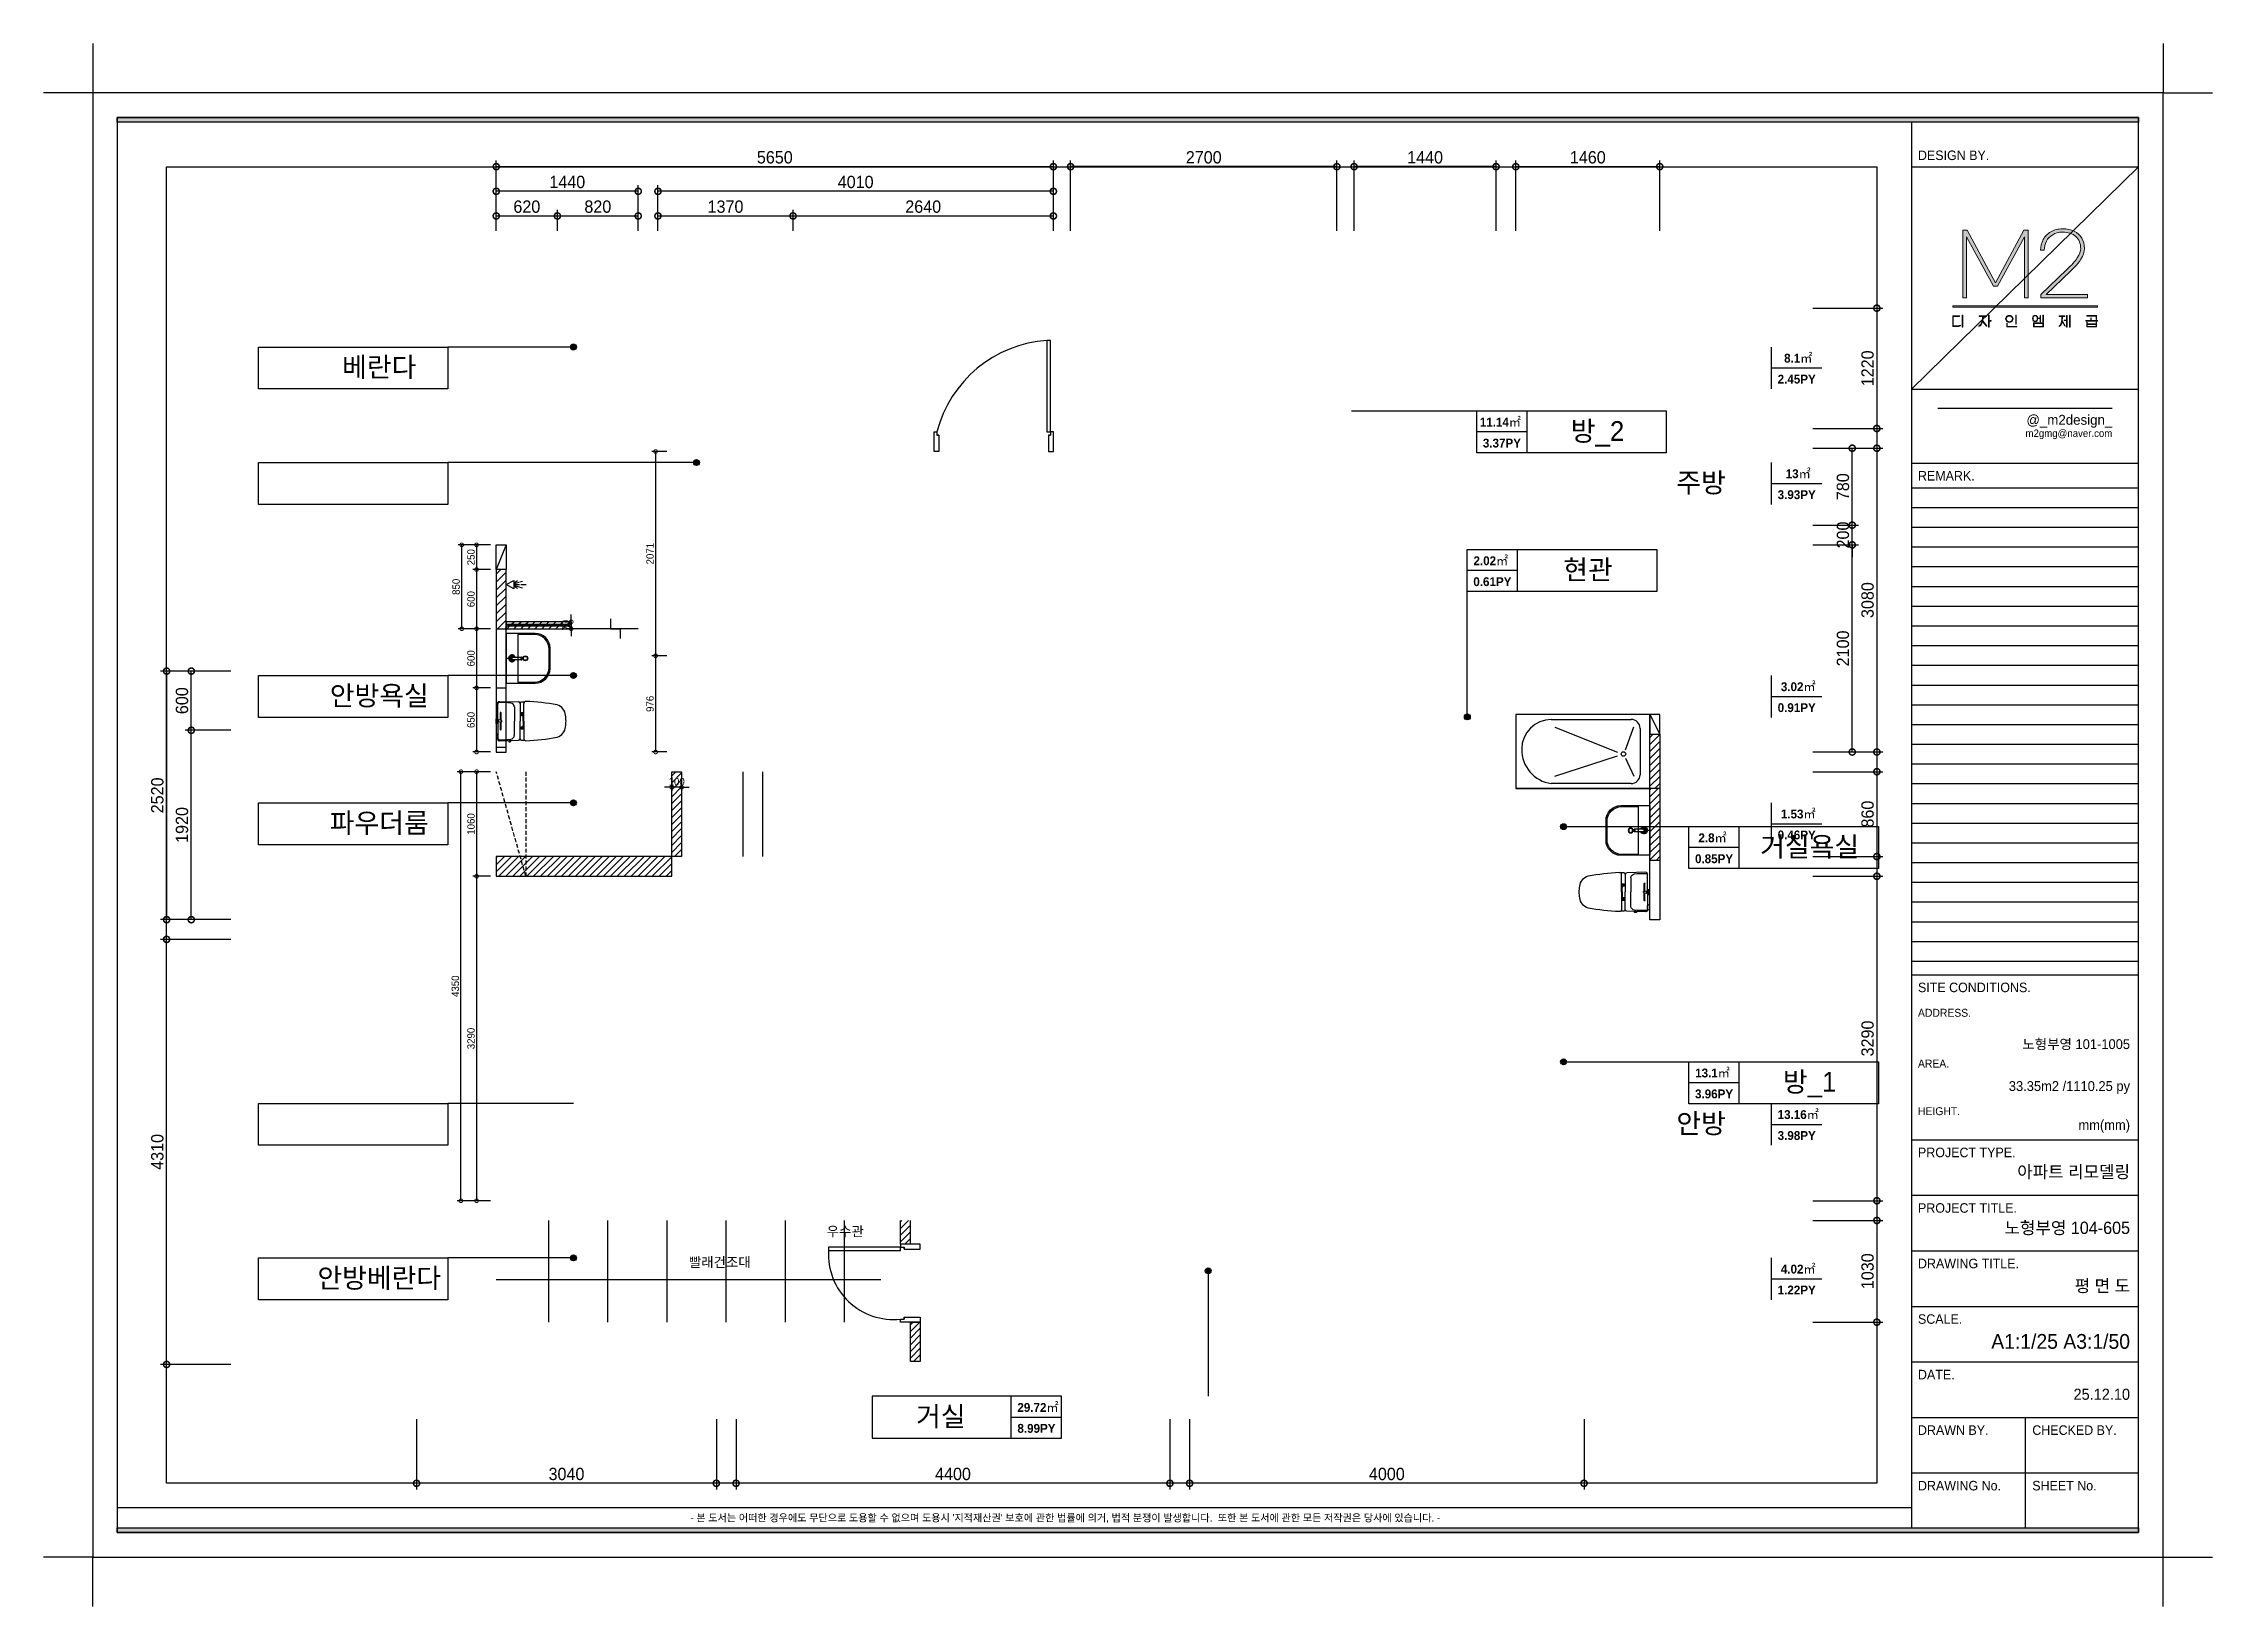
# Model space of a CAD drawing. Header units: millimetres. Extents: x 144680 to 246943, y -177515 to -149396.
# Drawn here: x 160425 to 182425, y -176730 to -160880 of the extents above; entities that cross this region are included whole.
import ezdxf
from ezdxf.enums import TextEntityAlignment as Align

# ---------------------------------------------------------------- set-up
doc = ezdxf.new("R2010")
doc.units = ezdxf.units.MM
doc.header["$LTSCALE"] = 50
doc.linetypes.add('DH-HID2', pattern=[1.2, 0.8, -0.4])
doc.linetypes.add('HIDDEN', pattern=[9.525, 6.35, -3.175])
for name, color, linetype in [('0-ELC TEXT', 7, 'Continuous'), ('03-TEXT', 3, 'Continuous'), ('03-WAL NEW', 3, 'Continuous'), ('06-FUR', 6, 'Continuous'), ('07-DIM WAL', 5, 'Continuous'), ('_LIBR', 4, 'Continuous'), ('_U+B808_U+C774_U+C5B4 2', 7, 'Continuous'), ('BATH', 4, 'Continuous'), ('CO-BATH', 6, 'Continuous'), ('fin', 9, 'Continuous'), ('FORM(YOURNAME)-1', 1, 'Continuous'), ('FORM(YOURNAME)-11', 1, 'Continuous'), ('FU-FURM', 251, 'DH-HID2'), ('HAT', 8, 'Continuous'), ('HL', 6, 'HIDDEN'), ('TOILET-1', 6, 'Continuous'), ('wal', 3, 'Continuous')]:
    doc.layers.add(name, color=color, linetype=linetype)
doc.styles.add('YOURNAME', font='')
doc.styles.add('넥슨고딕', font='')
doc.styles.add('스타일1', font='')
doc.styles.add('코레일둥고', font='')
doc.styles.get('YOURNAME').set_extended_font_data('HYwulM')
doc.styles.get('넥슨고딕').set_extended_font_data('NEXON Lv1 Gothic Bold', bold=True)
doc.styles.get('스타일1').set_extended_font_data('HYwulM')
doc.styles.get('코레일둥고').set_extended_font_data('Korail Round Gothic Medium')
doc.dimstyles.new('30', dxfattribs={"dimscale": 30, "dimtxt": 2.5, "dimasz": 2.5, "dimexe": 1.25, "dimexo": 2, "dimtad": 1, "dimdec": 0, "dimtxsty": '스타일1', "dimblk": 'DOTSMALL', "dimcen": 2.5, "dimclrd": 1, "dimclre": 1, "dimclrt": 2, "dimadec": 0, "dimazin": 0, "dimtfac": 1, "dimtix": 1, "dimtmove": 0, "dimatfit": 3, "dimldrblk": 'DOTSMALL', "dimfxl": 1.25, "dimarcsym": 0})
doc.dimstyles.new('50', dxfattribs={"dimscale": 50, "dimtxt": 2.5, "dimasz": 2.5, "dimexe": 1.25, "dimexo": 2, "dimtad": 1, "dimdec": 0, "dimtxsty": '스타일1', "dimblk": 'DOTSMALL', "dimcen": 2.5, "dimclrd": 1, "dimclre": 1, "dimclrt": 2, "dimadec": 0, "dimazin": 0, "dimtfac": 1, "dimtix": 1, "dimtmove": 0, "dimatfit": 3, "dimldrblk": 'DOTSMALL', "dimfxl": 1.25, "dimarcsym": 0})
pattern_1 = [(45, (234612.72, -164785.22), (-33.67596, 33.67596), [])]

msp = doc.modelspace()

# ---------------------------------------------------------------- texts
at = {"layer": '0-ELC TEXT', "style": '코레일둥고'}
for s, p in [('우수관', (168369.1, -172975.8)), ('빨래건조대', (166971.2, -173287.6))]:
    msp.add_text(s, height=100, dxfattribs=at).set_placement(p)
at = {"layer": '03-TEXT'}
for s, height, style, p in [('베란다', 200, '코레일둥고', (163831.3, -164261.9)), ('8.1㎡', 90, '넥슨고딕', (178222.3, -164116.9)), ('2.45PY', 90, '넥슨고딕', (178206.9, -164329.2)), ('11.14㎡', 90, '넥슨고딕', (175201.7, -164765.3)), ('방_2', 200, '코레일둥고', (176186.8, -164910.3)), ('3.37PY', 90, '넥슨고딕', (175217.1, -164977.6)), ('주방', 200, '코레일둥고', (177237.2, -165433.6)), ('13㎡', 90, '넥슨고딕', (178222.3, -165288.6)), ('3.93PY', 90, '넥슨고딕', (178206.9, -165500.9)), ('2.02㎡', 90, '넥슨고딕', (175104.9, -166170.9)), ('현관', 200, '코레일둥고', (176090, -166315.8)), ('0.61PY', 90, '넥슨고딕', (175120.3, -166383.1)), ('안방욕실', 200, '코레일둥고', (163831.3, -167593)), ('3.02㎡', 90, '넥슨고딕', (178222.3, -167448.1)), ('0.91PY', 90, '넥슨고딕', (178206.9, -167660.4)), ('파우더룸', 200, '코레일둥고', (163831.3, -168883.7)), ('1.53㎡', 90, '넥슨고딕', (178222.3, -168738.7)), ('2.8㎡', 90, '넥슨고딕', (177353.3, -168980)), ('거실욕실', 200, '코레일둥고', (178338.4, -169124.9)), ('0.46PY', 90, '넥슨고딕', (178206.9, -168951)), ('0.85PY', 90, '넥슨고딕', (177368.7, -169192.3)), ('13.1㎡', 90, '넥슨고딕', (177353.3, -171364.6)), ('방_1', 200, '코레일둥고', (178338.4, -171509.5)), ('3.96PY', 90, '넥슨고딕', (177368.7, -171576.8)), ('안방', 200, '코레일둥고', (177237.2, -171931.3)), ('13.16㎡', 90, '넥슨고딕', (178222.3, -171786.4)), ('3.98PY', 90, '넥슨고딕', (178206.9, -171998.6)), ('안방베란다', 200, '코레일둥고', (163831.3, -173497.8)), ('4.02㎡', 90, '넥슨고딕', (178222.3, -173352.9)), ('1.22PY', 90, '넥슨고딕', (178206.9, -173565.1)), ('거실', 200, '코레일둥고', (169526.9, -174900.7)), ('29.72㎡', 90, '넥슨고딕', (170512, -174755.7)), ('8.99PY', 90, '넥슨고딕', (170496.6, -174968))]:
    msp.add_text(s, height=height, dxfattribs=dict(at, style=style)).set_placement(p, align=Align.CENTER)

# ---------------------------------------------------------------- blocks, each defined once
blk = doc.blocks.new('block 34')
at = {"layer": '_U+B808_U+C774_U+C5B4 2'}
h = blk.add_hatch(color=35, dxfattribs=at)
h.dxf.hatch_style = 2
h.paths.add_polyline_path([(674.6, -105.53), (675.73, -105.53), (683.42, -119.69), (691.1, -105.53), (692.22, -105.53), (692.22, -123.82), (691.22, -123.82), (691.22, -107.31), (683.97, -120.67), (682.84, -120.67), (675.59, -107.31), (675.59, -123.82), (674.6, -123.82)])
h = blk.add_hatch(color=35, dxfattribs=at)
h.dxf.hatch_style = 2
edge = h.paths.add_edge_path()
edge.add_spline(control_points=[(704.68, -105.78), (705.57, -106.21), (706.25, -106.83), (706.73, -107.63), (707.21, -108.43), (707.45, -109.38), (707.45, -110.46), (707.45, -111.43), (707.14, -112.39), (706.53, -113.34), (705.92, -114.29), (704.98, -115.38), (703.7, -116.62), (703.7, -116.62), (697.12, -122.91), (697.12, -122.91), (697.12, -122.91), (708.26, -122.91), (708.26, -122.91), (708.26, -122.91), (708.26, -123.82), (708.26, -123.82), (708.26, -123.82), (695.66, -123.82), (695.66, -123.82), (695.66, -123.82), (695.66, -122.91), (695.66, -122.91), (695.66, -122.91), (702.73, -116.15), (702.73, -116.15), (703.99, -114.93), (704.93, -113.86), (705.54, -112.95), (706.15, -112.03), (706.45, -111.2), (706.45, -110.46), (706.45, -109.07), (706.01, -107.98), (705.12, -107.2), (704.23, -106.42), (703.05, -106.03), (701.57, -106.03), (700.53, -106.03), (699.64, -106.26), (698.89, -106.71), (698.15, -107.15), (697.57, -107.75), (697.18, -108.5), (696.79, -109.25), (696.59, -110.06), (696.59, -110.94), (696.59, -110.94), (695.59, -110.94), (695.59, -110.94), (695.59, -109.89), (695.83, -108.93), (696.3, -108.05), (696.77, -107.17), (697.46, -106.46), (698.36, -105.93), (699.26, -105.4), (700.33, -105.13), (701.57, -105.13), (702.76, -105.13), (703.79, -105.35), (704.68, -105.78)], knot_values=[0, 0, 0, 0, 1, 1, 1, 2, 2, 2, 3, 3, 3, 4, 4, 4, 5, 5, 5, 6, 6, 6, 7, 7, 7, 8, 8, 8, 9, 9, 9, 10, 10, 10, 11, 11, 11, 12, 12, 12, 13, 13, 13, 14, 14, 14, 15, 15, 15, 16, 16, 16, 17, 17, 17, 18, 18, 18, 19, 19, 19, 20, 20, 20, 21, 21, 21, 22, 22, 22, 22], degree=3, periodic=0)
at = {"layer": '_U+B808_U+C774_U+C5B4 2', "lineweight": 0}
blk.add_lwpolyline([(674.6, -105.53), (675.73, -105.53), (683.42, -119.69), (691.1, -105.53), (692.22, -105.53), (692.22, -123.82), (691.22, -123.82), (691.22, -107.31), (683.97, -120.67), (682.84, -120.67), (675.59, -107.31), (675.59, -123.82), (674.6, -123.82), (674.6, -105.53)], dxfattribs=at)
blk.add_open_spline([(704.68, -105.78), (705.57, -106.21), (706.25, -106.83), (706.73, -107.63), (707.21, -108.43), (707.45, -109.38), (707.45, -110.46), (707.45, -111.43), (707.14, -112.39), (706.53, -113.34), (705.92, -114.29), (704.98, -115.38), (703.7, -116.62), (703.7, -116.62), (697.12, -122.91), (697.12, -122.91), (697.12, -122.91), (708.26, -122.91), (708.26, -122.91), (708.26, -122.91), (708.26, -123.82), (708.26, -123.82), (708.26, -123.82), (695.66, -123.82), (695.66, -123.82), (695.66, -123.82), (695.66, -122.91), (695.66, -122.91), (695.66, -122.91), (702.73, -116.15), (702.73, -116.15), (703.99, -114.93), (704.93, -113.86), (705.54, -112.95), (706.15, -112.03), (706.45, -111.2), (706.45, -110.46), (706.45, -109.07), (706.01, -107.98), (705.12, -107.2), (704.23, -106.42), (703.05, -106.03), (701.57, -106.03), (700.53, -106.03), (699.64, -106.26), (698.89, -106.71), (698.15, -107.15), (697.57, -107.75), (697.18, -108.5), (696.79, -109.25), (696.59, -110.06), (696.59, -110.94), (696.59, -110.94), (695.59, -110.94), (695.59, -110.94), (695.59, -109.89), (695.83, -108.93), (696.3, -108.05), (696.77, -107.17), (697.46, -106.46), (698.36, -105.93), (699.26, -105.4), (700.33, -105.13), (701.57, -105.13), (702.76, -105.13), (703.79, -105.35), (704.68, -105.78)], degree=3, knots=[0, 0, 0, 0, 1, 1, 1, 2, 2, 2, 3, 3, 3, 4, 4, 4, 5, 5, 5, 6, 6, 6, 7, 7, 7, 8, 8, 8, 9, 9, 9, 10, 10, 10, 11, 11, 11, 12, 12, 12, 13, 13, 13, 14, 14, 14, 15, 15, 15, 16, 16, 16, 17, 17, 17, 18, 18, 18, 19, 19, 19, 20, 20, 20, 21, 21, 21, 22, 22, 22, 22], dxfattribs=at)
blk = doc.blocks.new('block 35')
at = {"layer": '_U+B808_U+C774_U+C5B4 2'}
h = blk.add_hatch(color=35, dxfattribs=at)
h.dxf.hatch_style = 2
edge = h.paths.add_edge_path()
edge.add_spline(control_points=[(673.72, -128.8), (673.72, -128.8), (672, -128.8), (672, -128.8), (672, -128.8), (672, -131.36), (672, -131.36), (672, -131.36), (673.14, -131.36), (673.14, -131.36), (673.29, -131.36), (673.44, -131.34), (673.6, -131.31), (673.75, -131.28), (673.88, -131.24), (673.98, -131.2), (673.98, -131.2), (673.98, -131.35), (673.98, -131.35), (673.88, -131.4), (673.75, -131.44), (673.6, -131.47), (673.45, -131.49), (673.3, -131.51), (673.14, -131.51), (673.14, -131.51), (671.83, -131.51), (671.83, -131.51), (671.83, -131.51), (671.83, -128.65), (671.83, -128.65), (671.83, -128.65), (673.72, -128.65), (673.72, -128.65), (673.72, -128.65), (673.72, -128.8), (673.72, -128.8)], knot_values=[0, 0, 0, 0, 1, 1, 1, 2, 2, 2, 3, 3, 3, 4, 4, 4, 5, 5, 5, 6, 6, 6, 7, 7, 7, 8, 8, 8, 9, 9, 9, 10, 10, 10, 11, 11, 11, 12, 12, 12, 12], degree=3, periodic=0)
h.paths.add_polyline_path([(674.54, -131.73), (674.38, -131.74), (674.38, -128.5), (674.54, -128.5)])
h = blk.add_hatch(color=35, dxfattribs=at)
h.dxf.hatch_style = 2
edge = h.paths.add_edge_path()
edge.add_spline(control_points=[(679.96, -130.01), (679.96, -130.01), (681.09, -131.37), (681.09, -131.37), (681.09, -131.37), (680.96, -131.47), (680.96, -131.47), (680.96, -131.47), (679.92, -130.19), (679.92, -130.19), (679.82, -130.57), (679.69, -130.87), (679.52, -131.09), (679.35, -131.32), (679.14, -131.46), (678.9, -131.51), (678.9, -131.51), (678.9, -131.36), (678.9, -131.36), (679.11, -131.3), (679.3, -131.16), (679.45, -130.93), (679.6, -130.7), (679.71, -130.39), (679.79, -130.03), (679.86, -129.66), (679.91, -129.25), (679.91, -128.8), (679.91, -128.8), (678.97, -128.8), (678.97, -128.8), (678.97, -128.8), (678.97, -128.65), (678.97, -128.65), (678.97, -128.65), (681, -128.65), (681, -128.65), (681, -128.65), (681, -128.8), (681, -128.8), (681, -128.8), (680.07, -128.8), (680.07, -128.8), (680.06, -129.26), (680.03, -129.66), (679.96, -130.01)], knot_values=[0, 0, 0, 0, 1, 1, 1, 2, 2, 2, 3, 3, 3, 4, 4, 4, 5, 5, 5, 6, 6, 6, 7, 7, 7, 8, 8, 8, 9, 9, 9, 10, 10, 10, 11, 11, 11, 12, 12, 12, 13, 13, 13, 14, 14, 14, 15, 15, 15, 15], degree=3, periodic=0)
h.paths.add_polyline_path([(682.21, -130.06), (681.69, -130.06), (681.69, -131.73), (681.54, -131.73), (681.54, -128.5), (681.69, -128.5), (681.69, -129.92), (682.21, -129.92)])
h = blk.add_hatch(color=35, dxfattribs=at)
h.dxf.hatch_style = 2
edge = h.paths.add_edge_path()
edge.add_spline(control_points=[(687.69, -128.68), (687.84, -128.76), (687.95, -128.87), (688.03, -129.01), (688.11, -129.15), (688.15, -129.3), (688.15, -129.47), (688.15, -129.64), (688.11, -129.8), (688.03, -129.94), (687.95, -130.08), (687.84, -130.19), (687.69, -130.27), (687.54, -130.35), (687.36, -130.39), (687.15, -130.39), (686.95, -130.39), (686.77, -130.35), (686.62, -130.27), (686.47, -130.19), (686.36, -130.08), (686.28, -129.94), (686.2, -129.8), (686.16, -129.64), (686.16, -129.47), (686.16, -129.3), (686.2, -129.15), (686.28, -129.01), (686.36, -128.87), (686.47, -128.76), (686.62, -128.68), (686.77, -128.6), (686.95, -128.56), (687.15, -128.56), (687.36, -128.56), (687.54, -128.6), (687.69, -128.68)], knot_values=[0, 0, 0, 0, 1, 1, 1, 2, 2, 2, 3, 3, 3, 4, 4, 4, 5, 5, 5, 6, 6, 6, 7, 7, 7, 8, 8, 8, 9, 9, 9, 10, 10, 10, 11, 11, 11, 12, 12, 12, 12], degree=3, periodic=0)
edge = h.paths.add_edge_path()
edge.add_spline(control_points=[(686.72, -128.79), (686.59, -128.86), (686.49, -128.95), (686.43, -129.07), (686.36, -129.18), (686.32, -129.32), (686.32, -129.47), (686.32, -129.63), (686.36, -129.76), (686.43, -129.88), (686.49, -130), (686.59, -130.09), (686.72, -130.15), (686.84, -130.22), (686.99, -130.25), (687.15, -130.25), (687.32, -130.25), (687.46, -130.22), (687.59, -130.15), (687.72, -130.09), (687.81, -130), (687.88, -129.88), (687.95, -129.76), (687.98, -129.63), (687.98, -129.47), (687.98, -129.32), (687.95, -129.18), (687.88, -129.07), (687.81, -128.95), (687.72, -128.86), (687.59, -128.79), (687.46, -128.73), (687.32, -128.7), (687.15, -128.7), (686.99, -128.7), (686.84, -128.73), (686.72, -128.79)], knot_values=[0, 0, 0, 0, 1, 1, 1, 2, 2, 2, 3, 3, 3, 4, 4, 4, 5, 5, 5, 6, 6, 6, 7, 7, 7, 8, 8, 8, 9, 9, 9, 10, 10, 10, 11, 11, 11, 12, 12, 12, 12], degree=3, periodic=0)
h.paths.add_polyline_path([(686.6, -131.51), (689.15, -131.51), (689.15, -131.66), (686.44, -131.66), (686.44, -130.66), (686.6, -130.66)])
h.paths.add_polyline_path([(689.03, -130.91), (688.87, -130.91), (688.87, -128.5), (689.03, -128.5)])
h = blk.add_hatch(color=35, dxfattribs=at)
h.dxf.hatch_style = 2
edge = h.paths.add_edge_path()
edge.add_spline(control_points=[(694.67, -130), (694.55, -130.16), (694.37, -130.23), (694.14, -130.23), (693.91, -130.23), (693.73, -130.16), (693.61, -130), (693.48, -129.84), (693.42, -129.64), (693.42, -129.39), (693.42, -129.14), (693.48, -128.94), (693.61, -128.78), (693.73, -128.62), (693.91, -128.54), (694.14, -128.54), (694.35, -128.54), (694.51, -128.61), (694.63, -128.74), (694.75, -128.87), (694.83, -129.04), (694.85, -129.25), (694.85, -129.25), (695.45, -129.25), (695.45, -129.25), (695.45, -129.25), (695.45, -128.52), (695.45, -128.52), (695.45, -128.52), (695.61, -128.52), (695.61, -128.52), (695.61, -128.52), (695.61, -130.29), (695.61, -130.29), (695.61, -130.29), (695.45, -130.29), (695.45, -130.29), (695.45, -130.29), (695.45, -129.4), (695.45, -129.4), (695.45, -129.4), (694.86, -129.4), (694.86, -129.4), (694.85, -129.64), (694.79, -129.85), (694.67, -130)], knot_values=[0, 0, 0, 0, 1, 1, 1, 2, 2, 2, 3, 3, 3, 4, 4, 4, 5, 5, 5, 6, 6, 6, 7, 7, 7, 8, 8, 8, 9, 9, 9, 10, 10, 10, 11, 11, 11, 12, 12, 12, 13, 13, 13, 14, 14, 14, 15, 15, 15, 15], degree=3, periodic=0)
edge = h.paths.add_edge_path()
edge.add_spline(control_points=[(693.73, -129.9), (693.83, -130.03), (693.97, -130.09), (694.14, -130.09), (694.31, -130.09), (694.45, -130.03), (694.55, -129.9), (694.65, -129.78), (694.7, -129.61), (694.7, -129.39), (694.7, -129.17), (694.65, -129), (694.55, -128.87), (694.45, -128.75), (694.31, -128.69), (694.14, -128.69), (693.97, -128.69), (693.83, -128.75), (693.73, -128.87), (693.63, -129), (693.58, -129.17), (693.58, -129.39), (693.58, -129.61), (693.63, -129.78), (693.73, -129.9)], knot_values=[0, 0, 0, 0, 1, 1, 1, 2, 2, 2, 3, 3, 3, 4, 4, 4, 5, 5, 5, 6, 6, 6, 7, 7, 7, 8, 8, 8, 8], degree=3, periodic=0)
h.paths.add_polyline_path([(693.69, -130.55), (696.36, -130.55), (696.36, -131.66), (693.69, -131.66)])
h.paths.add_polyline_path([(693.85, -131.51), (696.2, -131.51), (696.2, -130.7), (693.85, -130.7)])
h.paths.add_polyline_path([(696.36, -128.5), (696.36, -130.32), (696.2, -130.32), (696.2, -128.5)])
h = blk.add_hatch(color=35, dxfattribs=at)
h.dxf.hatch_style = 2
edge = h.paths.add_edge_path()
edge.add_spline(control_points=[(701.46, -129.93), (701.46, -129.93), (702.28, -131.39), (702.28, -131.39), (702.28, -131.39), (702.15, -131.47), (702.15, -131.47), (702.15, -131.47), (701.43, -130.17), (701.43, -130.17), (701.3, -130.94), (701.03, -131.39), (700.63, -131.51), (700.63, -131.51), (700.63, -131.35), (700.63, -131.35), (700.88, -131.26), (701.06, -130.99), (701.18, -130.55), (701.3, -130.1), (701.37, -129.52), (701.37, -128.8), (701.37, -128.8), (700.67, -128.8), (700.67, -128.8), (700.67, -128.8), (700.67, -128.65), (700.67, -128.65), (700.67, -128.65), (702.19, -128.65), (702.19, -128.65), (702.19, -128.65), (702.19, -128.8), (702.19, -128.8), (702.19, -128.8), (701.53, -128.8), (701.53, -128.8), (701.52, -129.25), (701.5, -129.63), (701.46, -129.93)], knot_values=[0, 0, 0, 0, 1, 1, 1, 2, 2, 2, 3, 3, 3, 4, 4, 4, 5, 5, 5, 6, 6, 6, 7, 7, 7, 8, 8, 8, 9, 9, 9, 10, 10, 10, 11, 11, 11, 12, 12, 12, 13, 13, 13, 13], degree=3, periodic=0)
h.paths.add_polyline_path([(702.59, -128.52), (702.75, -128.52), (702.75, -131.68), (702.59, -131.68), (702.59, -129.95), (702, -129.95), (702, -129.8), (702.59, -129.8)])
h.paths.add_polyline_path([(703.61, -128.5), (703.61, -131.73), (703.45, -131.73), (703.45, -128.5)])
h = blk.add_hatch(color=35, dxfattribs=at)
h.dxf.hatch_style = 2
h.paths.add_polyline_path([(711.02, -129.93), (711.02, -130.07), (707.82, -130.07), (707.82, -129.93), (709.16, -129.93), (709.16, -129.2), (709.32, -129.2), (709.32, -129.93)])
h.paths.add_polyline_path([(710.61, -128.72), (708.07, -128.72), (708.07, -128.57), (710.77, -128.57), (710.77, -129.64), (710.61, -129.64)])
h.paths.add_polyline_path([(710.61, -130.36), (710.77, -130.36), (710.77, -131.66), (708.08, -131.66), (708.08, -130.36), (708.24, -130.36), (708.24, -130.83), (710.61, -130.83)])
h.paths.add_polyline_path([(710.61, -131.52), (710.61, -130.97), (708.24, -130.97), (708.24, -131.52)])
at = {"layer": '_U+B808_U+C774_U+C5B4 2', "lineweight": 0}
for points in [[(674.54, -131.73), (674.38, -131.74), (674.38, -128.5), (674.54, -128.5), (674.54, -131.73)], [(682.21, -130.06), (681.69, -130.06), (681.69, -131.73), (681.54, -131.73), (681.54, -128.5), (681.69, -128.5), (681.69, -129.92), (682.21, -129.92), (682.21, -130.06)], [(689.03, -130.91), (688.87, -130.91), (688.87, -128.5), (689.03, -128.5), (689.03, -130.91)], [(696.36, -128.5), (696.36, -130.32), (696.2, -130.32), (696.2, -128.5), (696.36, -128.5)], [(702.59, -128.52), (702.75, -128.52), (702.75, -131.68), (702.59, -131.68), (702.59, -129.95), (702, -129.95), (702, -129.8), (702.59, -129.8), (702.59, -128.52)], [(703.61, -128.5), (703.61, -131.73), (703.45, -131.73), (703.45, -128.5), (703.61, -128.5)], [(710.61, -128.72), (708.07, -128.72), (708.07, -128.57), (710.77, -128.57), (710.77, -129.64), (710.61, -129.64), (710.61, -128.72)], [(686.6, -131.51), (689.15, -131.51), (689.15, -131.66), (686.44, -131.66), (686.44, -130.66), (686.6, -130.66), (686.6, -131.51)], [(693.69, -130.55), (696.36, -130.55), (696.36, -131.66), (693.69, -131.66), (693.69, -130.55)], [(693.85, -131.51), (696.2, -131.51), (696.2, -130.7), (693.85, -130.7), (693.85, -131.51)], [(711.02, -129.93), (711.02, -130.07), (707.82, -130.07), (707.82, -129.93), (709.16, -129.93), (709.16, -129.2), (709.32, -129.2), (709.32, -129.93), (711.02, -129.93)], [(710.61, -130.36), (710.77, -130.36), (710.77, -131.66), (708.08, -131.66), (708.08, -130.36), (708.24, -130.36), (708.24, -130.83), (710.61, -130.83), (710.61, -130.36)], [(710.61, -131.52), (710.61, -130.97), (708.24, -130.97), (708.24, -131.52), (710.61, -131.52)]]:
    blk.add_lwpolyline(points, dxfattribs=at)
for points, knots in [([(673.72, -128.8), (673.72, -128.8), (672, -128.8), (672, -128.8), (672, -128.8), (672, -131.36), (672, -131.36), (672, -131.36), (673.14, -131.36), (673.14, -131.36), (673.29, -131.36), (673.44, -131.34), (673.6, -131.31), (673.75, -131.28), (673.88, -131.24), (673.98, -131.2), (673.98, -131.2), (673.98, -131.35), (673.98, -131.35), (673.88, -131.4), (673.75, -131.44), (673.6, -131.47), (673.45, -131.49), (673.3, -131.51), (673.14, -131.51), (673.14, -131.51), (671.83, -131.51), (671.83, -131.51), (671.83, -131.51), (671.83, -128.65), (671.83, -128.65), (671.83, -128.65), (673.72, -128.65), (673.72, -128.65), (673.72, -128.65), (673.72, -128.8), (673.72, -128.8)], [0, 0, 0, 0, 1, 1, 1, 2, 2, 2, 3, 3, 3, 4, 4, 4, 5, 5, 5, 6, 6, 6, 7, 7, 7, 8, 8, 8, 9, 9, 9, 10, 10, 10, 11, 11, 11, 12, 12, 12, 12]), ([(679.96, -130.01), (679.96, -130.01), (681.09, -131.37), (681.09, -131.37), (681.09, -131.37), (680.96, -131.47), (680.96, -131.47), (680.96, -131.47), (679.92, -130.19), (679.92, -130.19), (679.82, -130.57), (679.69, -130.87), (679.52, -131.09), (679.35, -131.32), (679.14, -131.46), (678.9, -131.51), (678.9, -131.51), (678.9, -131.36), (678.9, -131.36), (679.11, -131.3), (679.3, -131.16), (679.45, -130.93), (679.6, -130.7), (679.71, -130.39), (679.79, -130.03), (679.86, -129.66), (679.91, -129.25), (679.91, -128.8), (679.91, -128.8), (678.97, -128.8), (678.97, -128.8), (678.97, -128.8), (678.97, -128.65), (678.97, -128.65), (678.97, -128.65), (681, -128.65), (681, -128.65), (681, -128.65), (681, -128.8), (681, -128.8), (681, -128.8), (680.07, -128.8), (680.07, -128.8), (680.06, -129.26), (680.03, -129.66), (679.96, -130.01)], [0, 0, 0, 0, 1, 1, 1, 2, 2, 2, 3, 3, 3, 4, 4, 4, 5, 5, 5, 6, 6, 6, 7, 7, 7, 8, 8, 8, 9, 9, 9, 10, 10, 10, 11, 11, 11, 12, 12, 12, 13, 13, 13, 14, 14, 14, 15, 15, 15, 15]), ([(687.69, -128.68), (687.84, -128.76), (687.95, -128.87), (688.03, -129.01), (688.11, -129.15), (688.15, -129.3), (688.15, -129.47), (688.15, -129.64), (688.11, -129.8), (688.03, -129.94), (687.95, -130.08), (687.84, -130.19), (687.69, -130.27), (687.54, -130.35), (687.36, -130.39), (687.15, -130.39), (686.95, -130.39), (686.77, -130.35), (686.62, -130.27), (686.47, -130.19), (686.36, -130.08), (686.28, -129.94), (686.2, -129.8), (686.16, -129.64), (686.16, -129.47), (686.16, -129.3), (686.2, -129.15), (686.28, -129.01), (686.36, -128.87), (686.47, -128.76), (686.62, -128.68), (686.77, -128.6), (686.95, -128.56), (687.15, -128.56), (687.36, -128.56), (687.54, -128.6), (687.69, -128.68)], [0, 0, 0, 0, 1, 1, 1, 2, 2, 2, 3, 3, 3, 4, 4, 4, 5, 5, 5, 6, 6, 6, 7, 7, 7, 8, 8, 8, 9, 9, 9, 10, 10, 10, 11, 11, 11, 12, 12, 12, 12]), ([(686.72, -128.79), (686.59, -128.86), (686.49, -128.95), (686.43, -129.07), (686.36, -129.18), (686.32, -129.32), (686.32, -129.47), (686.32, -129.63), (686.36, -129.76), (686.43, -129.88), (686.49, -130), (686.59, -130.09), (686.72, -130.15), (686.84, -130.22), (686.99, -130.25), (687.15, -130.25), (687.32, -130.25), (687.46, -130.22), (687.59, -130.15), (687.72, -130.09), (687.81, -130), (687.88, -129.88), (687.95, -129.76), (687.98, -129.63), (687.98, -129.47), (687.98, -129.32), (687.95, -129.18), (687.88, -129.07), (687.81, -128.95), (687.72, -128.86), (687.59, -128.79), (687.46, -128.73), (687.32, -128.7), (687.15, -128.7), (686.99, -128.7), (686.84, -128.73), (686.72, -128.79)], [0, 0, 0, 0, 1, 1, 1, 2, 2, 2, 3, 3, 3, 4, 4, 4, 5, 5, 5, 6, 6, 6, 7, 7, 7, 8, 8, 8, 9, 9, 9, 10, 10, 10, 11, 11, 11, 12, 12, 12, 12]), ([(694.67, -130), (694.55, -130.16), (694.37, -130.23), (694.14, -130.23), (693.91, -130.23), (693.73, -130.16), (693.61, -130), (693.48, -129.84), (693.42, -129.64), (693.42, -129.39), (693.42, -129.14), (693.48, -128.94), (693.61, -128.78), (693.73, -128.62), (693.91, -128.54), (694.14, -128.54), (694.35, -128.54), (694.51, -128.61), (694.63, -128.74), (694.75, -128.87), (694.83, -129.04), (694.85, -129.25), (694.85, -129.25), (695.45, -129.25), (695.45, -129.25), (695.45, -129.25), (695.45, -128.52), (695.45, -128.52), (695.45, -128.52), (695.61, -128.52), (695.61, -128.52), (695.61, -128.52), (695.61, -130.29), (695.61, -130.29), (695.61, -130.29), (695.45, -130.29), (695.45, -130.29), (695.45, -130.29), (695.45, -129.4), (695.45, -129.4), (695.45, -129.4), (694.86, -129.4), (694.86, -129.4), (694.85, -129.64), (694.79, -129.85), (694.67, -130)], [0, 0, 0, 0, 1, 1, 1, 2, 2, 2, 3, 3, 3, 4, 4, 4, 5, 5, 5, 6, 6, 6, 7, 7, 7, 8, 8, 8, 9, 9, 9, 10, 10, 10, 11, 11, 11, 12, 12, 12, 13, 13, 13, 14, 14, 14, 15, 15, 15, 15]), ([(693.73, -129.9), (693.83, -130.03), (693.97, -130.09), (694.14, -130.09), (694.31, -130.09), (694.45, -130.03), (694.55, -129.9), (694.65, -129.78), (694.7, -129.61), (694.7, -129.39), (694.7, -129.17), (694.65, -129), (694.55, -128.87), (694.45, -128.75), (694.31, -128.69), (694.14, -128.69), (693.97, -128.69), (693.83, -128.75), (693.73, -128.87), (693.63, -129), (693.58, -129.17), (693.58, -129.39), (693.58, -129.61), (693.63, -129.78), (693.73, -129.9)], [0, 0, 0, 0, 1, 1, 1, 2, 2, 2, 3, 3, 3, 4, 4, 4, 5, 5, 5, 6, 6, 6, 7, 7, 7, 8, 8, 8, 8]), ([(701.46, -129.93), (701.46, -129.93), (702.28, -131.39), (702.28, -131.39), (702.28, -131.39), (702.15, -131.47), (702.15, -131.47), (702.15, -131.47), (701.43, -130.17), (701.43, -130.17), (701.3, -130.94), (701.03, -131.39), (700.63, -131.51), (700.63, -131.51), (700.63, -131.35), (700.63, -131.35), (700.88, -131.26), (701.06, -130.99), (701.18, -130.55), (701.3, -130.1), (701.37, -129.52), (701.37, -128.8), (701.37, -128.8), (700.67, -128.8), (700.67, -128.8), (700.67, -128.8), (700.67, -128.65), (700.67, -128.65), (700.67, -128.65), (702.19, -128.65), (702.19, -128.65), (702.19, -128.65), (702.19, -128.8), (702.19, -128.8), (702.19, -128.8), (701.53, -128.8), (701.53, -128.8), (701.52, -129.25), (701.5, -129.63), (701.46, -129.93)], [0, 0, 0, 0, 1, 1, 1, 2, 2, 2, 3, 3, 3, 4, 4, 4, 5, 5, 5, 6, 6, 6, 7, 7, 7, 8, 8, 8, 9, 9, 9, 10, 10, 10, 11, 11, 11, 12, 12, 12, 13, 13, 13, 13])]:
    blk.add_open_spline(points, degree=3, knots=knots, dxfattribs=at)
blk = doc.blocks.new('block 33')
at = {"layer": '_U+B808_U+C774_U+C5B4 2'}
for name in ['block 34', 'block 35']:
    blk.add_blockref(name, (0, 0), dxfattribs=at)
blk = doc.blocks.new('block 32')
at = {"layer": '_U+B808_U+C774_U+C5B4 2'}
h = blk.add_hatch(color=35, dxfattribs=at)
h.dxf.hatch_style = 2
h.paths.add_polyline_path([(711.02, -126.32), (671.83, -126.32), (671.83, -125.91), (711.02, -125.91)])
at = {"layer": '_U+B808_U+C774_U+C5B4 2', "lineweight": 0}
blk.add_lwpolyline([(711.02, -126.32), (671.83, -126.32), (671.83, -125.91), (711.02, -125.91), (711.02, -126.32)], dxfattribs=at)
at = {"layer": '_U+B808_U+C774_U+C5B4 2'}
blk.add_blockref('block 33', (0, 0), dxfattribs=at)
blk = doc.blocks.new('FORM-ELEVATION')
at = {"layer": 'FORM(YOURNAME)-11'}
h = blk.add_hatch(color=256, dxfattribs=at)
h.dxf.hatch_style = 1
h.paths.add_polyline_path([(-10309, 35708), (71691, 35708), (71691, 35508), (-10309, 35508)])
h.paths.add_polyline_path([(-10309, -21492), (71691, -21492), (71691, -21692), (-10309, -21692)])
at = {"layer": 'Defpoints', "color": 158}
for p, q in [((62481, 35508), (62481, -21492)), ((62481, 33708), (71691, 33708)), ((62481, 24686), (71691, 33708)), ((62481, 24686), (71691, 24686)), ((62481, 20686), (71691, 20686)), ((62481, 19886), (71691, 19886)), ((62481, 19086), (71691, 19086)), ((62481, 18286), (71691, 18286)), ((62481, 17486), (71691, 17486)), ((62481, 16686), (71691, 16686)), ((62481, 15886), (71691, 15886)), ((62481, 15086), (71691, 15086)), ((62481, 14286), (71691, 14286)), ((62481, 13486), (71691, 13486)), ((62481, 12686), (71691, 12686)), ((62481, 11886), (71691, 11886)), ((62481, 11086), (71691, 11086)), ((62481, 10286), (71691, 10286)), ((62481, 9486), (71691, 9486)), ((62481, 8686), (71691, 8686)), ((62481, 7886), (71691, 7886)), ((62481, 7086), (71691, 7086)), ((62481, 6286), (71691, 6286)), ((62481, 5486), (71691, 5486)), ((62481, 4686), (71691, 4686)), ((62481, 3886), (71691, 3886)), ((62481, 3086), (71691, 3086)), ((62481, 2286), (71691, 2286)), ((62481, 1486), (71691, 1486)), ((62481, -20692), (-10309, -20692))]:
    blk.add_line(p, q, dxfattribs=at)
at = {"layer": 'Defpoints', "color": 1}
for points in [[(-11309, 38708), (-11309, 36708), (-13309, 36708)], [(72691, 38708), (72691, 36708), (74691, 36708)], [(-11309, -24692), (-11309, -22692), (-13309, -22692)], [(72691, -24692), (72691, -22692), (74691, -22692)]]:
    blk.add_lwpolyline(points, dxfattribs=at)
at = {"layer": 'Defpoints', "color": 158}
for points in [[(-10309, -21692), (71691, -21692), (71691, 35708), (-10309, 35708)], [(-8309, 33708), (61071, 33708), (61071, -19692), (-8309, -19692)]]:
    blk.add_lwpolyline(points, close=True, dxfattribs=at)
at = {"layer": 'FORM(YOURNAME)-11', "color": 251}
blk.add_line((63550, 23916), (70622, 23916), dxfattribs=at)
at = {"layer": 'FORM(YOURNAME)-11', "color": 14}
for p, q in [((62481, 21686), (71691, 21686)), ((62481, 937), (71691, 937)), ((62481, -5756), (71691, -5756)), ((62481, -8009), (71691, -8009)), ((62481, -10261), (71691, -10261)), ((62481, -12514), (71691, -12514)), ((62481, -14766), (71691, -14766)), ((62481, -17019), (71691, -17019)), ((67086, -17019), (67086, -21492)), ((62481, -19271), (71691, -19271))]:
    blk.add_line(p, q, dxfattribs=at)
at = {"layer": 'FORM(YOURNAME)-11', "color": 250}
blk.add_lwpolyline([(-11309, -22692), (72691, -22692), (72691, 36708), (-11309, 36708)], close=True, dxfattribs=at)
at = {"layer": 'FORM(YOURNAME)-11'}
for points in [[(-10309, 35708), (71691, 35708), (71691, 35508), (-10309, 35508)], [(-10309, -21492), (71691, -21492), (71691, -21692), (-10309, -21692)]]:
    blk.add_lwpolyline(points, close=True, dxfattribs=at)
at = {"layer": '_U+B808_U+C774_U+C5B4 2', "xscale": 150, "yscale": 150, "zscale": 150}
blk.add_blockref('block 32', (-36628, 46957), dxfattribs=at)
at = {"layer": 'FORM(YOURNAME)-11', "color": 14, "style": 'YOURNAME'}
for s, height, p in [('DESIGN BY.', 386.1, (62739, 34170)), ('REMARK.', 386.1, (62739, 21172)), ('SITE CONDITIONS.', 386.14, (62739, 422)), ('PROJECT TYPE.', 386.14, (62739, -6271)), ('PROJECT TITLE.', 386.14, (62739, -8524)), ('DRAWING TITLE.', 386.14, (62739, -10776)), ('SCALE.', 386.1, (62739, -13029)), ('DATE.', 386.1, (62739, -15281)), ('DRAWN BY.', 386.1, (62739, -17534)), ('CHECKED BY.', 386.14, (67376, -17534)), ('DRAWING No.', 386.14, (62739, -19786)), ('SHEET No.', 386.1, (67376, -19786))]:
    blk.add_text(s, height=height, dxfattribs=at).set_placement(p, align=Align.MIDDLE_LEFT)
for s, height, width, p in [('m2gmg@naver.com', 300, 0.995, (70622, 22747)), ('@_m2design_', 400, 1.03, (70622, 23242))]:
    blk.add_text(s, height=height, dxfattribs=dict(at, width=width)).set_placement(p, align=Align.RIGHT)
at = {"layer": 'FORM(YOURNAME)-11', "color": 251, "style": 'YOURNAME'}
for s, p in [('ADDRESS.', (62739, -608)), ('AREA.', (62739, -2667)), ('HEIGHT.', (62739, -4598))]:
    blk.add_text(s, height=321.8, dxfattribs=at).set_placement(p, align=Align.MIDDLE_LEFT)
at = {"layer": 'FORM(YOURNAME)-11', "color": 1, "style": 'YOURNAME'}
blk.add_text("- 본 도서는 어떠한 경우에도 무단으로 도용할 수 없으며 도용시 '지적재산권' 보호에 관한 법률에 의거, 법적 분쟁이 발생합니다.  또한 본 도서에 관한 모든 저작권은 당사에 있습니다. -", height=300, dxfattribs=at).set_placement((28146, -21092), align=Align.MIDDLE_CENTER)
at = {"layer": 'FORM(YOURNAME)-11', "color": 3, "style": 'YOURNAME'}
for tag, height, p in [('2', 450, (71041, -1863)), ('1', 450, (71041, -1219)), ('3', 450, (71041, -3150)), ('4', 450, (71041, -5081)), ('5', 515, (71041, -7398)), ('6', 515, (71041, -9650)), ('7', 515, (71041, -11903)), ('8', 515, (71041, -14155)), ('9', 515, (71041, -16408)), ('10', 515, (66791, -18596)), ('11', 515, (71041, -18660)), ('12', 515, (66791, -20848)), ('13', 515, (71041, -20848))]:
    blk.add_attdef(tag, text='', height=height, dxfattribs=at).set_placement(p, align=Align.MIDDLE_RIGHT)
blk = doc.blocks.new('_DOTSMALL')
at = {"color": 0, "linetype": 'ByBlock', "const_width": 0.5}
blk.add_lwpolyline([(-0.0625, 0, 1), (0.0625, 0, 1)], format="xyb", close=True, dxfattribs=at)
blk = doc.blocks.new('*D270')
at = {"layer": '07-DIM WAL', "color": 1, "lineweight": -2, "transparency": 16777216}
for p, q in [((165018, -162780), (165018, -162068)), ((165018, -162130), (170668, -162130)), ((170668, -162780), (170668, -162068))]:
    blk.add_line(p, q, dxfattribs=at)
at = {"layer": 'Defpoints', "color": 0, "transparency": 16777216}
for p in [(170668, -162130), (165018, -162880), (170668, -162880)]:
    blk.add_point(p, dxfattribs=at)
at = {"layer": '07-DIM WAL', "color": 1, "lineweight": -2, "transparency": 16777216, "xscale": 125, "yscale": 125, "zscale": 125, "rotation": 180}
blk.add_blockref('_DOTSMALL', (165018, -162130), dxfattribs=at)
at = {"layer": '07-DIM WAL', "color": 1, "lineweight": -2, "transparency": 16777216, "xscale": 125, "yscale": 125, "zscale": 125}
blk.add_blockref('_DOTSMALL', (170668, -162130), dxfattribs=at)
at = {"layer": '07-DIM WAL', "color": 2, "transparency": 16777216, "insert": (167843, -162036), "char_height": 125, "attachment_point": 5, "style": '스타일1'}
blk.add_mtext('5650', dxfattribs=at)
blk = doc.blocks.new('*D271')
at = {"layer": '07-DIM WAL', "color": 1, "lineweight": -2, "transparency": 16777216}
for p, q in [((166658, -162780), (166658, -162318)), ((170668, -162780), (170668, -162318)), ((170668, -162380), (166658, -162380))]:
    blk.add_line(p, q, dxfattribs=at)
at = {"layer": 'Defpoints', "color": 0, "transparency": 16777216}
for p in [(166658, -162380), (166658, -162880), (170668, -162880)]:
    blk.add_point(p, dxfattribs=at)
at = {"layer": '07-DIM WAL', "color": 1, "lineweight": -2, "transparency": 16777216, "xscale": 125, "yscale": 125, "zscale": 125, "rotation": 180}
blk.add_blockref('_DOTSMALL', (166658, -162380), dxfattribs=at)
at = {"layer": '07-DIM WAL', "color": 1, "lineweight": -2, "transparency": 16777216, "xscale": 125, "yscale": 125, "zscale": 125}
blk.add_blockref('_DOTSMALL', (170668, -162380), dxfattribs=at)
at = {"layer": '07-DIM WAL', "color": 2, "transparency": 16777216, "insert": (168663, -162286), "char_height": 125, "attachment_point": 5, "style": '스타일1'}
blk.add_mtext('4010', dxfattribs=at)
blk = doc.blocks.new('*D272')
at = {"layer": '07-DIM WAL', "color": 1, "lineweight": -2, "transparency": 16777216}
for p, q in [((165018, -162780), (165018, -162318)), ((166458, -162780), (166458, -162318)), ((166458, -162380), (165018, -162380))]:
    blk.add_line(p, q, dxfattribs=at)
at = {"layer": 'Defpoints', "color": 0, "transparency": 16777216}
for p in [(165018, -162380), (165018, -162880), (166458, -162880)]:
    blk.add_point(p, dxfattribs=at)
at = {"layer": '07-DIM WAL', "color": 1, "lineweight": -2, "transparency": 16777216, "xscale": 125, "yscale": 125, "zscale": 125, "rotation": 180}
blk.add_blockref('_DOTSMALL', (165018, -162380), dxfattribs=at)
at = {"layer": '07-DIM WAL', "color": 1, "lineweight": -2, "transparency": 16777216, "xscale": 125, "yscale": 125, "zscale": 125}
blk.add_blockref('_DOTSMALL', (166458, -162380), dxfattribs=at)
at = {"layer": '07-DIM WAL', "color": 2, "transparency": 16777216, "insert": (165738, -162286), "char_height": 125, "attachment_point": 5, "style": '스타일1'}
blk.add_mtext('1440', dxfattribs=at)
blk = doc.blocks.new('*D273')
at = {"layer": '07-DIM WAL', "color": 1, "lineweight": -2, "transparency": 16777216}
for p, q in [((165018, -162780), (165018, -162568)), ((165638, -162780), (165638, -162568)), ((165018, -162630), (165638, -162630))]:
    blk.add_line(p, q, dxfattribs=at)
at = {"layer": 'Defpoints', "color": 0, "transparency": 16777216}
for p in [(165638, -162630), (165018, -162880), (165638, -162880)]:
    blk.add_point(p, dxfattribs=at)
at = {"layer": '07-DIM WAL', "color": 1, "lineweight": -2, "transparency": 16777216, "xscale": 125, "yscale": 125, "zscale": 125, "rotation": 180}
blk.add_blockref('_DOTSMALL', (165018, -162630), dxfattribs=at)
at = {"layer": '07-DIM WAL', "color": 1, "lineweight": -2, "transparency": 16777216, "xscale": 125, "yscale": 125, "zscale": 125}
blk.add_blockref('_DOTSMALL', (165638, -162630), dxfattribs=at)
at = {"layer": '07-DIM WAL', "color": 2, "transparency": 16777216, "insert": (165328, -162536), "char_height": 125, "attachment_point": 5, "style": '스타일1'}
blk.add_mtext('620', dxfattribs=at)
blk = doc.blocks.new('*D274')
at = {"layer": '07-DIM WAL', "color": 1, "lineweight": -2, "transparency": 16777216}
for p, q in [((165638, -162780), (165638, -162568)), ((166458, -162780), (166458, -162568)), ((165638, -162630), (166458, -162630))]:
    blk.add_line(p, q, dxfattribs=at)
at = {"layer": 'Defpoints', "color": 0, "transparency": 16777216}
for p in [(166458, -162630), (165638, -162880), (166458, -162880)]:
    blk.add_point(p, dxfattribs=at)
at = {"layer": '07-DIM WAL', "color": 1, "lineweight": -2, "transparency": 16777216, "xscale": 125, "yscale": 125, "zscale": 125, "rotation": 180}
blk.add_blockref('_DOTSMALL', (165638, -162630), dxfattribs=at)
at = {"layer": '07-DIM WAL', "color": 1, "lineweight": -2, "transparency": 16777216, "xscale": 125, "yscale": 125, "zscale": 125}
blk.add_blockref('_DOTSMALL', (166458, -162630), dxfattribs=at)
at = {"layer": '07-DIM WAL', "color": 2, "transparency": 16777216, "insert": (166048, -162536), "char_height": 125, "attachment_point": 5, "style": '스타일1'}
blk.add_mtext('820', dxfattribs=at)
blk = doc.blocks.new('*D298')
at = {"layer": '07-DIM WAL', "color": 1, "lineweight": -2, "transparency": 16777216}
for p, q in [((166658, -162780), (166658, -162568)), ((168028, -162780), (168028, -162568)), ((166658, -162630), (168028, -162630))]:
    blk.add_line(p, q, dxfattribs=at)
at = {"layer": 'Defpoints', "color": 0, "transparency": 16777216}
for p in [(168028, -162630), (166658, -162880), (168028, -162880)]:
    blk.add_point(p, dxfattribs=at)
at = {"layer": '07-DIM WAL', "color": 1, "lineweight": -2, "transparency": 16777216, "xscale": 125, "yscale": 125, "zscale": 125, "rotation": 180}
blk.add_blockref('_DOTSMALL', (166658, -162630), dxfattribs=at)
at = {"layer": '07-DIM WAL', "color": 1, "lineweight": -2, "transparency": 16777216, "xscale": 125, "yscale": 125, "zscale": 125}
blk.add_blockref('_DOTSMALL', (168028, -162630), dxfattribs=at)
at = {"layer": '07-DIM WAL', "color": 2, "transparency": 16777216, "insert": (167343, -162536), "char_height": 125, "attachment_point": 5, "style": '스타일1'}
blk.add_mtext('1370', dxfattribs=at)
blk = doc.blocks.new('*D275')
at = {"layer": '07-DIM WAL', "color": 1, "lineweight": -2, "transparency": 16777216}
for p, q in [((168028, -162780), (168028, -162568)), ((170668, -162780), (170668, -162568)), ((168028, -162630), (170668, -162630))]:
    blk.add_line(p, q, dxfattribs=at)
at = {"layer": 'Defpoints', "color": 0, "transparency": 16777216}
for p in [(170668, -162630), (168028, -162880), (170668, -162880)]:
    blk.add_point(p, dxfattribs=at)
at = {"layer": '07-DIM WAL', "color": 1, "lineweight": -2, "transparency": 16777216, "xscale": 125, "yscale": 125, "zscale": 125, "rotation": 180}
blk.add_blockref('_DOTSMALL', (168028, -162630), dxfattribs=at)
at = {"layer": '07-DIM WAL', "color": 1, "lineweight": -2, "transparency": 16777216, "xscale": 125, "yscale": 125, "zscale": 125}
blk.add_blockref('_DOTSMALL', (170668, -162630), dxfattribs=at)
at = {"layer": '07-DIM WAL', "color": 2, "transparency": 16777216, "insert": (169348, -162536), "char_height": 125, "attachment_point": 5, "style": '스타일1'}
blk.add_mtext('2640', dxfattribs=at)
blk = doc.blocks.new('*D279')
at = {"layer": '07-DIM WAL', "color": 1, "lineweight": -2, "transparency": 16777216}
for p, q in [((175358, -162780), (175358, -162068)), ((175358, -162130), (176818, -162130)), ((176818, -162780), (176818, -162068))]:
    blk.add_line(p, q, dxfattribs=at)
at = {"layer": 'Defpoints', "color": 0, "transparency": 16777216}
for p in [(176818, -162130), (175358, -162880), (176818, -162880)]:
    blk.add_point(p, dxfattribs=at)
at = {"layer": '07-DIM WAL', "color": 1, "lineweight": -2, "transparency": 16777216, "xscale": 125, "yscale": 125, "zscale": 125, "rotation": 180}
blk.add_blockref('_DOTSMALL', (175358, -162130), dxfattribs=at)
at = {"layer": '07-DIM WAL', "color": 1, "lineweight": -2, "transparency": 16777216, "xscale": 125, "yscale": 125, "zscale": 125}
blk.add_blockref('_DOTSMALL', (176818, -162130), dxfattribs=at)
at = {"layer": '07-DIM WAL', "color": 2, "transparency": 16777216, "insert": (176088, -162036), "char_height": 125, "attachment_point": 5, "style": '스타일1'}
blk.add_mtext('1460', dxfattribs=at)
blk = doc.blocks.new('*D280')
at = {"layer": '07-DIM WAL', "color": 1, "lineweight": -2, "transparency": 16777216}
for p, q in [((173718, -162780), (173718, -162068)), ((175158, -162130), (173718, -162130)), ((175158, -162780), (175158, -162068))]:
    blk.add_line(p, q, dxfattribs=at)
at = {"layer": 'Defpoints', "color": 0, "transparency": 16777216}
for p in [(173718, -162130), (173718, -162880), (175158, -162880)]:
    blk.add_point(p, dxfattribs=at)
at = {"layer": '07-DIM WAL', "color": 1, "lineweight": -2, "transparency": 16777216, "xscale": 125, "yscale": 125, "zscale": 125, "rotation": 180}
blk.add_blockref('_DOTSMALL', (173718, -162130), dxfattribs=at)
at = {"layer": '07-DIM WAL', "color": 1, "lineweight": -2, "transparency": 16777216, "xscale": 125, "yscale": 125, "zscale": 125}
blk.add_blockref('_DOTSMALL', (175158, -162130), dxfattribs=at)
at = {"layer": '07-DIM WAL', "color": 2, "transparency": 16777216, "insert": (174438, -162036), "char_height": 125, "attachment_point": 5, "style": '스타일1'}
blk.add_mtext('1440', dxfattribs=at)
blk = doc.blocks.new('*D281')
at = {"layer": '07-DIM WAL', "color": 1, "lineweight": -2, "transparency": 16777216}
for p, q in [((170843, -162780), (170843, -162068)), ((173543, -162130), (170843, -162130)), ((173543, -162780), (173543, -162068))]:
    blk.add_line(p, q, dxfattribs=at)
at = {"layer": 'Defpoints', "color": 0, "transparency": 16777216}
for p in [(170843, -162130), (170843, -162880), (173543, -162880)]:
    blk.add_point(p, dxfattribs=at)
at = {"layer": '07-DIM WAL', "color": 1, "lineweight": -2, "transparency": 16777216, "xscale": 125, "yscale": 125, "zscale": 125, "rotation": 180}
blk.add_blockref('_DOTSMALL', (170843, -162130), dxfattribs=at)
at = {"layer": '07-DIM WAL', "color": 1, "lineweight": -2, "transparency": 16777216, "xscale": 125, "yscale": 125, "zscale": 125}
blk.add_blockref('_DOTSMALL', (173543, -162130), dxfattribs=at)
at = {"layer": '07-DIM WAL', "color": 2, "transparency": 16777216, "insert": (172193, -162036), "char_height": 125, "attachment_point": 5, "style": '스타일1'}
blk.add_mtext('2700', dxfattribs=at)
blk = doc.blocks.new('*D282')
at = {"layer": '07-DIM WAL', "color": 1, "lineweight": -2, "transparency": 16777216}
for p, q in [((162325, -167245), (161612, -167245)), ((161675, -167245), (161675, -169765)), ((162325, -169765), (161612, -169765))]:
    blk.add_line(p, q, dxfattribs=at)
at = {"layer": 'Defpoints', "color": 0, "transparency": 16777216}
for p in [(162425, -167245), (161675, -169765), (162425, -169765)]:
    blk.add_point(p, dxfattribs=at)
at = {"layer": '07-DIM WAL', "color": 1, "lineweight": -2, "transparency": 16777216, "xscale": 125, "yscale": 125, "zscale": 125}
for p, rotation in [((161675, -167245), 90), ((161675, -169765), 270)]:
    blk.add_blockref('_DOTSMALL', p, dxfattribs=dict(at, rotation=rotation))
at = {"layer": '07-DIM WAL', "color": 2, "transparency": 16777216, "insert": (161581, -168505), "char_height": 125, "attachment_point": 5, "rotation": 90, "style": '스타일1'}
blk.add_mtext('2520', dxfattribs=at)
blk = doc.blocks.new('*D283')
at = {"layer": '07-DIM WAL', "color": 1, "lineweight": -2, "transparency": 16777216}
for p, q in [((162325, -167845), (161862, -167845)), ((161925, -169765), (161925, -167845)), ((162325, -169765), (161862, -169765))]:
    blk.add_line(p, q, dxfattribs=at)
at = {"layer": 'Defpoints', "color": 0, "transparency": 16777216}
for p in [(161925, -167845), (162425, -167845), (162425, -169765)]:
    blk.add_point(p, dxfattribs=at)
at = {"layer": '07-DIM WAL', "color": 1, "lineweight": -2, "transparency": 16777216, "xscale": 125, "yscale": 125, "zscale": 125}
for p, rotation in [((161925, -167845), 90), ((161925, -169765), 270)]:
    blk.add_blockref('_DOTSMALL', p, dxfattribs=dict(at, rotation=rotation))
at = {"layer": '07-DIM WAL', "color": 2, "transparency": 16777216, "insert": (161831, -168805), "char_height": 125, "attachment_point": 5, "rotation": 90, "style": '스타일1'}
blk.add_mtext('1920', dxfattribs=at)
blk = doc.blocks.new('*D284')
at = {"layer": '07-DIM WAL', "color": 1, "lineweight": -2, "transparency": 16777216}
for p, q in [((162325, -167245), (161862, -167245)), ((161925, -167845), (161925, -167245)), ((162325, -167845), (161862, -167845))]:
    blk.add_line(p, q, dxfattribs=at)
at = {"layer": 'Defpoints', "color": 0, "transparency": 16777216}
for p in [(161925, -167245), (162425, -167245), (162425, -167845)]:
    blk.add_point(p, dxfattribs=at)
at = {"layer": '07-DIM WAL', "color": 1, "lineweight": -2, "transparency": 16777216, "xscale": 125, "yscale": 125, "zscale": 125}
for p, rotation in [((161925, -167245), 90), ((161925, -167845), 270)]:
    blk.add_blockref('_DOTSMALL', p, dxfattribs=dict(at, rotation=rotation))
at = {"layer": '07-DIM WAL', "color": 2, "transparency": 16777216, "insert": (161831, -167545), "char_height": 125, "attachment_point": 5, "rotation": 90, "style": '스타일1'}
blk.add_mtext('600', dxfattribs=at)
blk = doc.blocks.new('*D285')
at = {"layer": '07-DIM WAL', "color": 1, "lineweight": -2, "transparency": 16777216}
for p, q in [((162325, -169965), (161612, -169965)), ((161675, -174275), (161675, -169965)), ((162325, -174275), (161612, -174275))]:
    blk.add_line(p, q, dxfattribs=at)
at = {"layer": 'Defpoints', "color": 0, "transparency": 16777216}
for p in [(161675, -169965), (162425, -169965), (162425, -174275)]:
    blk.add_point(p, dxfattribs=at)
at = {"layer": '07-DIM WAL', "color": 1, "lineweight": -2, "transparency": 16777216, "xscale": 125, "yscale": 125, "zscale": 125}
for p, rotation in [((161675, -169965), 90), ((161675, -174275), 270)]:
    blk.add_blockref('_DOTSMALL', p, dxfattribs=dict(at, rotation=rotation))
at = {"layer": '07-DIM WAL', "color": 2, "transparency": 16777216, "insert": (161581, -172120), "char_height": 125, "attachment_point": 5, "rotation": 90, "style": '스타일1'}
blk.add_mtext('4310', dxfattribs=at)
blk = doc.blocks.new('*D286')
at = {"layer": '07-DIM WAL', "color": 1, "lineweight": -2, "transparency": 16777216}
for p, q in [((178370, -163565), (179082, -163565)), ((179020, -163565), (179020, -164785)), ((178370, -164785), (179082, -164785))]:
    blk.add_line(p, q, dxfattribs=at)
at = {"layer": 'Defpoints', "color": 0, "transparency": 16777216}
for p in [(178270, -163565), (178270, -164785), (179020, -164785)]:
    blk.add_point(p, dxfattribs=at)
at = {"layer": '07-DIM WAL', "color": 1, "lineweight": -2, "transparency": 16777216, "xscale": 125, "yscale": 125, "zscale": 125}
for p, rotation in [((179020, -163565), 90), ((179020, -164785), 270)]:
    blk.add_blockref('_DOTSMALL', p, dxfattribs=dict(at, rotation=rotation))
at = {"layer": '07-DIM WAL', "color": 2, "transparency": 16777216, "insert": (178926, -164175), "char_height": 125, "attachment_point": 5, "rotation": 90, "style": '스타일1'}
blk.add_mtext('1220', dxfattribs=at)
blk = doc.blocks.new('*D287')
at = {"layer": '07-DIM WAL', "color": 1, "lineweight": -2, "transparency": 16777216}
for p, q in [((178370, -164985), (179082, -164985)), ((179020, -164985), (179020, -168065)), ((178370, -168065), (179082, -168065))]:
    blk.add_line(p, q, dxfattribs=at)
at = {"layer": 'Defpoints', "color": 0, "transparency": 16777216}
for p in [(178270, -164985), (178270, -168065), (179020, -168065)]:
    blk.add_point(p, dxfattribs=at)
at = {"layer": '07-DIM WAL', "color": 1, "lineweight": -2, "transparency": 16777216, "xscale": 125, "yscale": 125, "zscale": 125}
for p, rotation in [((179020, -164985), 90), ((179020, -168065), 270)]:
    blk.add_blockref('_DOTSMALL', p, dxfattribs=dict(at, rotation=rotation))
at = {"layer": '07-DIM WAL', "color": 2, "transparency": 16777216, "insert": (178926, -166525), "char_height": 125, "attachment_point": 5, "rotation": 90, "style": '스타일1'}
blk.add_mtext('3080', dxfattribs=at)
blk = doc.blocks.new('*D288')
at = {"layer": '07-DIM WAL', "color": 1, "lineweight": -2, "transparency": 16777216}
for p, q in [((178370, -165965), (178832, -165965)), ((178770, -168065), (178770, -165965)), ((178370, -168065), (178832, -168065))]:
    blk.add_line(p, q, dxfattribs=at)
at = {"layer": 'Defpoints', "color": 0, "transparency": 16777216}
for p in [(178270, -165965), (178770, -165965), (178270, -168065)]:
    blk.add_point(p, dxfattribs=at)
at = {"layer": '07-DIM WAL', "color": 1, "lineweight": -2, "transparency": 16777216, "xscale": 125, "yscale": 125, "zscale": 125}
for p, rotation in [((178770, -165965), 90), ((178770, -168065), 270)]:
    blk.add_blockref('_DOTSMALL', p, dxfattribs=dict(at, rotation=rotation))
at = {"layer": '07-DIM WAL', "color": 2, "transparency": 16777216, "insert": (178676, -167015), "char_height": 125, "attachment_point": 5, "rotation": 90, "style": '스타일1'}
blk.add_mtext('2100', dxfattribs=at)
blk = doc.blocks.new('*D304')
at = {"layer": '07-DIM WAL', "color": 1, "lineweight": -2, "transparency": 16777216}
for p, q in [((178470, -164985), (178832, -164985)), ((178770, -165765), (178770, -164985)), ((178370, -165765), (178832, -165765))]:
    blk.add_line(p, q, dxfattribs=at)
at = {"layer": 'Defpoints', "color": 0, "transparency": 16777216}
for p in [(178370, -164985), (178770, -164985), (178270, -165765)]:
    blk.add_point(p, dxfattribs=at)
at = {"layer": '07-DIM WAL', "color": 1, "lineweight": -2, "transparency": 16777216, "xscale": 125, "yscale": 125, "zscale": 125}
for p, rotation in [((178770, -164985), 90), ((178770, -165765), 270)]:
    blk.add_blockref('_DOTSMALL', p, dxfattribs=dict(at, rotation=rotation))
at = {"layer": '07-DIM WAL', "color": 2, "transparency": 16777216, "insert": (178676, -165375), "char_height": 125, "attachment_point": 5, "rotation": 90, "style": '스타일1'}
blk.add_mtext('780', dxfattribs=at)
blk = doc.blocks.new('*D289')
at = {"layer": '07-DIM WAL', "color": 1, "lineweight": -2, "transparency": 16777216}
for p, q in [((178770, -165765), (178770, -165640)), ((178370, -165765), (178832, -165765)), ((178770, -165965), (178770, -165765)), ((178370, -165965), (178832, -165965)), ((178770, -165965), (178770, -166090))]:
    blk.add_line(p, q, dxfattribs=at)
at = {"layer": 'Defpoints', "color": 0, "transparency": 16777216}
for p in [(178270, -165765), (178770, -165765), (178270, -165965)]:
    blk.add_point(p, dxfattribs=at)
at = {"layer": '07-DIM WAL', "color": 1, "lineweight": -2, "transparency": 16777216, "xscale": 125, "yscale": 125, "zscale": 125}
for p, rotation in [((178770, -165765), 270), ((178770, -165965), 90)]:
    blk.add_blockref('_DOTSMALL', p, dxfattribs=dict(at, rotation=rotation))
at = {"layer": '07-DIM WAL', "color": 2, "transparency": 16777216, "insert": (178676, -165865), "char_height": 125, "attachment_point": 5, "rotation": 90, "style": '스타일1'}
blk.add_mtext('200', dxfattribs=at)
blk = doc.blocks.new('*D290')
at = {"layer": '07-DIM WAL', "color": 1, "lineweight": -2, "transparency": 16777216}
for p, q in [((178370, -168265), (179082, -168265)), ((179020, -168265), (179020, -169125)), ((178370, -169125), (179082, -169125))]:
    blk.add_line(p, q, dxfattribs=at)
at = {"layer": 'Defpoints', "color": 0, "transparency": 16777216}
for p in [(178270, -168265), (178270, -169125), (179020, -169125)]:
    blk.add_point(p, dxfattribs=at)
at = {"layer": '07-DIM WAL', "color": 1, "lineweight": -2, "transparency": 16777216, "xscale": 125, "yscale": 125, "zscale": 125}
for p, rotation in [((179020, -168265), 90), ((179020, -169125), 270)]:
    blk.add_blockref('_DOTSMALL', p, dxfattribs=dict(at, rotation=rotation))
at = {"layer": '07-DIM WAL', "color": 2, "transparency": 16777216, "insert": (178926, -168695), "char_height": 125, "attachment_point": 5, "rotation": 90, "style": '스타일1'}
blk.add_mtext('860', dxfattribs=at)
blk = doc.blocks.new('*D291')
at = {"layer": '07-DIM WAL', "color": 1, "lineweight": -2, "transparency": 16777216}
for p, q in [((178370, -169325), (179082, -169325)), ((179020, -169325), (179020, -172615)), ((178370, -172615), (179082, -172615))]:
    blk.add_line(p, q, dxfattribs=at)
at = {"layer": 'Defpoints', "color": 0, "transparency": 16777216}
for p in [(178270, -169325), (178270, -172615), (179020, -172615)]:
    blk.add_point(p, dxfattribs=at)
at = {"layer": '07-DIM WAL', "color": 1, "lineweight": -2, "transparency": 16777216, "xscale": 125, "yscale": 125, "zscale": 125}
for p, rotation in [((179020, -169325), 90), ((179020, -172615), 270)]:
    blk.add_blockref('_DOTSMALL', p, dxfattribs=dict(at, rotation=rotation))
at = {"layer": '07-DIM WAL', "color": 2, "transparency": 16777216, "insert": (178926, -170970), "char_height": 125, "attachment_point": 5, "rotation": 90, "style": '스타일1'}
blk.add_mtext('3290', dxfattribs=at)
blk = doc.blocks.new('*D292')
at = {"layer": '07-DIM WAL', "color": 1, "lineweight": -2, "transparency": 16777216}
for p, q in [((178370, -172815), (179082, -172815)), ((179020, -172815), (179020, -173846)), ((178370, -173846), (179082, -173846))]:
    blk.add_line(p, q, dxfattribs=at)
at = {"layer": 'Defpoints', "color": 0, "transparency": 16777216}
for p in [(178270, -172815), (178270, -173846), (179020, -173846)]:
    blk.add_point(p, dxfattribs=at)
at = {"layer": '07-DIM WAL', "color": 1, "lineweight": -2, "transparency": 16777216, "xscale": 125, "yscale": 125, "zscale": 125}
for p, rotation in [((179020, -172815), 90), ((179020, -173846), 270)]:
    blk.add_blockref('_DOTSMALL', p, dxfattribs=dict(at, rotation=rotation))
at = {"layer": '07-DIM WAL', "color": 2, "transparency": 16777216, "insert": (178926, -173330), "char_height": 125, "attachment_point": 5, "rotation": 90, "style": '스타일1'}
blk.add_mtext('1030', dxfattribs=at)
blk = doc.blocks.new('*D293')
at = {"layer": '07-DIM WAL', "color": 1, "lineweight": -2, "transparency": 16777216}
for p, q in [((172050, -174830), (172050, -175543)), ((176050, -174830), (176050, -175543)), ((176050, -175480), (172050, -175480))]:
    blk.add_line(p, q, dxfattribs=at)
at = {"layer": 'Defpoints', "color": 0, "transparency": 16777216}
for p in [(172050, -174730), (176050, -174730), (172050, -175480)]:
    blk.add_point(p, dxfattribs=at)
at = {"layer": '07-DIM WAL', "color": 1, "lineweight": -2, "transparency": 16777216, "xscale": 125, "yscale": 125, "zscale": 125, "rotation": 180}
blk.add_blockref('_DOTSMALL', (172050, -175480), dxfattribs=at)
at = {"layer": '07-DIM WAL', "color": 1, "lineweight": -2, "transparency": 16777216, "xscale": 125, "yscale": 125, "zscale": 125}
blk.add_blockref('_DOTSMALL', (176050, -175480), dxfattribs=at)
at = {"layer": '07-DIM WAL', "color": 2, "transparency": 16777216, "insert": (174050, -175386), "char_height": 125, "attachment_point": 5, "style": '스타일1'}
blk.add_mtext('4000', dxfattribs=at)
blk = doc.blocks.new('*D294')
at = {"layer": '07-DIM WAL', "color": 1, "lineweight": -2, "transparency": 16777216}
for p, q in [((167450, -174830), (167450, -175543)), ((171850, -174830), (171850, -175543)), ((171850, -175480), (167450, -175480))]:
    blk.add_line(p, q, dxfattribs=at)
at = {"layer": 'Defpoints', "color": 0, "transparency": 16777216}
for p in [(167450, -174730), (171850, -174730), (167450, -175480)]:
    blk.add_point(p, dxfattribs=at)
at = {"layer": '07-DIM WAL', "color": 1, "lineweight": -2, "transparency": 16777216, "xscale": 125, "yscale": 125, "zscale": 125, "rotation": 180}
blk.add_blockref('_DOTSMALL', (167450, -175480), dxfattribs=at)
at = {"layer": '07-DIM WAL', "color": 1, "lineweight": -2, "transparency": 16777216, "xscale": 125, "yscale": 125, "zscale": 125}
blk.add_blockref('_DOTSMALL', (171850, -175480), dxfattribs=at)
at = {"layer": '07-DIM WAL', "color": 2, "transparency": 16777216, "insert": (169650, -175386), "char_height": 125, "attachment_point": 5, "style": '스타일1'}
blk.add_mtext('4400', dxfattribs=at)
blk = doc.blocks.new('*D295')
at = {"layer": '07-DIM WAL', "color": 1, "lineweight": -2, "transparency": 16777216}
for p, q in [((164210, -174830), (164210, -175543)), ((167250, -174830), (167250, -175543)), ((167250, -175480), (164210, -175480))]:
    blk.add_line(p, q, dxfattribs=at)
at = {"layer": 'Defpoints', "color": 0, "transparency": 16777216}
for p in [(164210, -174730), (167250, -174730), (164210, -175480)]:
    blk.add_point(p, dxfattribs=at)
at = {"layer": '07-DIM WAL', "color": 1, "lineweight": -2, "transparency": 16777216, "xscale": 125, "yscale": 125, "zscale": 125, "rotation": 180}
blk.add_blockref('_DOTSMALL', (164210, -175480), dxfattribs=at)
at = {"layer": '07-DIM WAL', "color": 1, "lineweight": -2, "transparency": 16777216, "xscale": 125, "yscale": 125, "zscale": 125}
blk.add_blockref('_DOTSMALL', (167250, -175480), dxfattribs=at)
at = {"layer": '07-DIM WAL', "color": 2, "transparency": 16777216, "insert": (165730, -175386), "char_height": 125, "attachment_point": 5, "style": '스타일1'}
blk.add_mtext('3040', dxfattribs=at)
blk = doc.blocks.new('*D276')
at = {"layer": '07-DIM WAL', "color": 1, "lineweight": -2, "transparency": 16777216}
for p, q in [((164958, -168265), (164780, -168265)), ((164818, -168265), (164818, -169325)), ((164958, -169325), (164780, -169325))]:
    blk.add_line(p, q, dxfattribs=at)
at = {"layer": 'Defpoints', "color": 0, "transparency": 16777216}
for p in [(165018, -168265), (164818, -169325), (165018, -169325)]:
    blk.add_point(p, dxfattribs=at)
at = {"layer": '07-DIM WAL', "color": 1, "lineweight": -2, "transparency": 16777216, "xscale": 75, "yscale": 75, "zscale": 75}
for p, rotation in [((164818, -168265), 90), ((164818, -169325), 270)]:
    blk.add_blockref('_DOTSMALL', p, dxfattribs=dict(at, rotation=rotation))
at = {"layer": '07-DIM WAL', "color": 2, "transparency": 16777216, "insert": (164762, -168795), "char_height": 75, "attachment_point": 5, "rotation": 90, "style": '스타일1'}
blk.add_mtext('1060', dxfattribs=at)
blk = doc.blocks.new('*D277')
at = {"layer": '07-DIM WAL', "color": 1, "lineweight": -2, "transparency": 16777216}
for p, q in [((164958, -169325), (164780, -169325)), ((164818, -169325), (164818, -172615)), ((164958, -172615), (164780, -172615))]:
    blk.add_line(p, q, dxfattribs=at)
at = {"layer": 'Defpoints', "color": 0, "transparency": 16777216}
for p in [(165018, -169325), (164818, -172615), (165018, -172615)]:
    blk.add_point(p, dxfattribs=at)
at = {"layer": '07-DIM WAL', "color": 1, "lineweight": -2, "transparency": 16777216, "xscale": 75, "yscale": 75, "zscale": 75}
for p, rotation in [((164818, -169325), 90), ((164818, -172615), 270)]:
    blk.add_blockref('_DOTSMALL', p, dxfattribs=dict(at, rotation=rotation))
at = {"layer": '07-DIM WAL', "color": 2, "transparency": 16777216, "insert": (164762, -170970), "char_height": 75, "attachment_point": 5, "rotation": 90, "style": '스타일1'}
blk.add_mtext('3290', dxfattribs=at)
blk = doc.blocks.new('*D278')
at = {"layer": '07-DIM WAL', "color": 1, "lineweight": -2, "transparency": 16777216}
for p, q in [((164946, -168265), (164622, -168265)), ((164659, -172615), (164659, -168265)), ((164958, -172615), (164622, -172615))]:
    blk.add_line(p, q, dxfattribs=at)
at = {"layer": 'Defpoints', "color": 0, "transparency": 16777216}
for p in [(164659, -168265), (165006, -168265), (165018, -172615)]:
    blk.add_point(p, dxfattribs=at)
at = {"layer": '07-DIM WAL', "color": 1, "lineweight": -2, "transparency": 16777216, "xscale": 75, "yscale": 75, "zscale": 75}
for p, rotation in [((164659, -168265), 90), ((164659, -172615), 270)]:
    blk.add_blockref('_DOTSMALL', p, dxfattribs=dict(at, rotation=rotation))
at = {"layer": '07-DIM WAL', "color": 2, "transparency": 16777216, "insert": (164603, -170440), "char_height": 75, "attachment_point": 5, "rotation": 90, "style": '스타일1'}
blk.add_mtext('4350', dxfattribs=at)
blk = doc.blocks.new('A$C4B2D31F0')
for p, q in [((169, 707), (217, 707)), ((193, 707), (193, 716))]:
    blk.add_line(p, q)
at = {"layer": 'fin', "color": 4}
for p, q in [((185, 691), (20, 691)), ((37, 692), (25, 692)), ((37, 692), (50, 692)), ((201, 691), (366, 691)), ((13, 466), (193, 466)), ((48, 524), (193, 524)), ((338, 524), (193, 524)), ((373, 466), (193, 466)), ((193, 427), (14, 427)), ((193, 427), (372, 427))]:
    blk.add_line(p, q, dxfattribs=at)
for points in [[(20, 691), (8, 691, 0.421209), (-7, 676), (-2, 481, 0.001659)], [(366, 691), (378, 691, -0.421209), (393, 676), (388, 481, -0.001659)], [(13, 466, 0.371724), (-2, 451, 0.003515), (-1, 420, 0.320541)], [(373, 466, -0.371724), (388, 451, -0.003515), (387, 420, -0.320541)]]:
    blk.add_lwpolyline(points, format="xyb", dxfattribs=at)
for centre, radius, start, end in [((20, 675), 16, 90, 179.3116), ((1004, 663), 1000, 179.3116, 185.9437), ((25, 707), 15, 180, 270), ((50, 707), 15, 270, 0), ((366, 675), 16, 0.6884, 90), ((-618, 663), 1000, 354.0563, 0.6884), ((13, 481), 15, 181.3651, 270), ((49, 564), 40, 185.9437, 267.5129), ((336, 564), 40, 272.4871, 354.0563), ((373, 481), 15, 270, 358.6349), ((14, 407), 20, 90, 182.3333), ((2198, 496), 2206, 182.3333, 190.6081), ((-1812, 496), 2206, 349.3919, 357.6667), ((372, 407), 20, 357.6667, 90), ((149, 129), 126, 198.2964, 263.4241), ((193, 406), 406, 261.6993, 270), ((193, 406), 406, 270, 278.3007), ((237, 129), 126, 276.5759, 341.7036)]:
    blk.add_arc(centre, radius, start, end, dxfattribs=at)
at = {"layer": 'HL', "linetype": 'Continuous'}
for p, q in [((106, 666), (184, 666)), ((169, 697), (169, 707)), ((169, 697), (217, 697)), ((186, 693), (181, 697)), ((182, 686), (186, 693)), ((187, 651), (182, 686)), ((182, 686), (204, 686)), ((186, 693), (200, 693)), ((199, 651), (204, 686)), ((200, 693), (205, 697)), ((204, 686), (200, 693)), ((201, 666), (279, 666)), ((217, 697), (217, 707)), ((-16, 577), (-16, 565)), ((-12, 581), (-5, 581)), ((-12, 561), (-4, 561)), ((106, 659), (185, 659)), ((187, 651), (199, 651)), ((200, 659), (279, 659)), ((193, 434), (147, 434)), ((193, 434), (239, 434))]:
    blk.add_line(p, q, dxfattribs=at)
for points in [[(110, 427), (110, 451, -0.414214), (114, 455), (131, 455, -0.414214), (135, 451), (135, 435), (135, 427)], [(276, 427), (276, 451, 0.414214), (272, 455), (255, 455, 0.414214), (251, 451), (251, 435), (251, 427)], [(135, 435), (145, 435, -0.414214), (147, 433), (147, 427)], [(251, 435), (241, 435, 0.414214), (239, 433), (239, 427)]]:
    blk.add_lwpolyline(points, format="xyb", dxfattribs=at)
for centre in [(123, 441), (263, 441)]:
    blk.add_circle(centre, 8, dxfattribs=at)
for centre, radius, start, end in [((106, 663), 3.5, 90, 270), ((279, 663), 3.5, 270, 90), ((-12, 577), 4, 90, 180), ((-12, 565), 4, 180, 270)]:
    blk.add_arc(centre, radius, start, end, dxfattribs=at)
blk = doc.blocks.new('B-003')
blk.add_line((0, 0), (0, -65))
at = {"layer": 'CO-BATH'}
for p, q in [((-252, 0), (-252, -295)), ((252, 0), (-252, 0)), ((252, -295), (252, 0)), ((-102, -445), (102, -445))]:
    blk.add_line(p, q, dxfattribs=at)
at = {"layer": 'CO-BATH', "color": 8}
for p, q in [((-242, -120), (-242, -285)), ((242, -120), (-242, -120)), ((-15, -156), (-15, -161)), ((-15, -161), (14, -161)), ((-14, -151), (-14, -156)), ((-13, -60), (-13, -151)), ((12, -60), (12, -151)), ((13, -151), (13, -156)), ((14, -156), (14, -161)), ((242, -285), (242, -120)), ((-92, -435), (92, -435))]:
    blk.add_line(p, q, dxfattribs=at)
at = {"layer": 'CO-BATH', "color": 251}
for p, q in [((-15, -156), (14, -156)), ((-14, -151), (13, -151))]:
    blk.add_line(p, q, dxfattribs=at)
at = {"layer": 'CO-BATH', "color": 8}
blk.add_circle((0, -195), 25, dxfattribs=at)
at = {"layer": 'CO-BATH', "color": 251}
blk.add_circle((0, -195), 20, dxfattribs=at)
at = {"layer": 'CO-BATH', "color": 8}
for centre, radius, start, end in [((0, -60), 35, 290.9248, 249.0751), ((0, -60), 12.5, 360, 180), ((-92, -285), 150, 180, 270), ((92, -285), 150, 270, 0)]:
    blk.add_arc(centre, radius, start, end, dxfattribs=at)
at = {"layer": 'CO-BATH', "color": 251}
for radius, start, end in [(30, 294.6243, 245.3757), (25, 300, 240), (18, 313.9829, 226.017)]:
    blk.add_arc((0, -60), radius, start, end, dxfattribs=at)
at = {"layer": 'CO-BATH'}
for centre, start, end in [((-102, -295), 180, 270), ((102, -295), 270, 0)]:
    blk.add_arc(centre, 150, start, end, dxfattribs=at)
blk = doc.blocks.new('AC-8')
at = {"layer": 'BATH'}
for p, q in [((-51, 54), (0, 143)), ((45, 54), (-51, 54)), ((-25, 47), (-46, 12)), ((-14, 47), (-28, -8)), ((-2, 49), (-2, -11)), ((0, 143), (45, 54)), ((10, 47), (25, -8)), ((22, 47), (43, 12)), ((-31, -16), (-41, -49)), ((-2, -27), (-2, -89)), ((28, -16), (38, -49))]:
    blk.add_line(p, q, dxfattribs=at)
blk = doc.blocks.new('*D299')
at = {"layer": '07-DIM WAL', "color": 1, "lineweight": -2, "transparency": 16777216}
for p, q in [((164958, -165965), (164780, -165965)), ((164818, -165965), (164818, -166215)), ((164958, -166215), (164780, -166215))]:
    blk.add_line(p, q, dxfattribs=at)
at = {"layer": 'Defpoints', "color": 0, "transparency": 16777216}
for p in [(165018, -165965), (164818, -166215), (165018, -166215)]:
    blk.add_point(p, dxfattribs=at)
at = {"layer": '07-DIM WAL', "color": 1, "lineweight": -2, "transparency": 16777216, "xscale": 75, "yscale": 75, "zscale": 75}
for p, rotation in [((164818, -165965), 90), ((164818, -166215), 270)]:
    blk.add_blockref('_DOTSMALL', p, dxfattribs=dict(at, rotation=rotation))
at = {"layer": '07-DIM WAL', "color": 2, "transparency": 16777216, "insert": (164762, -166090), "char_height": 75, "attachment_point": 5, "rotation": 90, "style": '스타일1'}
blk.add_mtext('250', dxfattribs=at)
blk = doc.blocks.new('*D300')
at = {"layer": '07-DIM WAL', "color": 1, "lineweight": -2, "transparency": 16777216}
for p, q in [((164958, -166215), (164780, -166215)), ((164818, -166215), (164818, -166815)), ((164958, -166815), (164780, -166815))]:
    blk.add_line(p, q, dxfattribs=at)
at = {"layer": 'Defpoints', "color": 0, "transparency": 16777216}
for p in [(165018, -166215), (164818, -166815), (165018, -166815)]:
    blk.add_point(p, dxfattribs=at)
at = {"layer": '07-DIM WAL', "color": 1, "lineweight": -2, "transparency": 16777216, "xscale": 75, "yscale": 75, "zscale": 75}
for p, rotation in [((164818, -166215), 90), ((164818, -166815), 270)]:
    blk.add_blockref('_DOTSMALL', p, dxfattribs=dict(at, rotation=rotation))
at = {"layer": '07-DIM WAL', "color": 2, "transparency": 16777216, "insert": (164762, -166515), "char_height": 75, "attachment_point": 5, "rotation": 90, "style": '스타일1'}
blk.add_mtext('600', dxfattribs=at)
blk = doc.blocks.new('*D301')
at = {"layer": '07-DIM WAL', "color": 1, "lineweight": -2, "transparency": 16777216}
for p, q in [((164958, -165965), (164630, -165965)), ((164668, -166815), (164668, -165965)), ((164958, -166815), (164630, -166815))]:
    blk.add_line(p, q, dxfattribs=at)
at = {"layer": 'Defpoints', "color": 0, "transparency": 16777216}
for p in [(164668, -165965), (165018, -165965), (165018, -166815)]:
    blk.add_point(p, dxfattribs=at)
at = {"layer": '07-DIM WAL', "color": 1, "lineweight": -2, "transparency": 16777216, "xscale": 75, "yscale": 75, "zscale": 75}
for p, rotation in [((164668, -165965), 90), ((164668, -166815), 270)]:
    blk.add_blockref('_DOTSMALL', p, dxfattribs=dict(at, rotation=rotation))
at = {"layer": '07-DIM WAL', "color": 2, "transparency": 16777216, "insert": (164611, -166390), "char_height": 75, "attachment_point": 5, "rotation": 90, "style": '스타일1'}
blk.add_mtext('850', dxfattribs=at)
blk = doc.blocks.new('*D302')
at = {"layer": '07-DIM WAL', "color": 1, "lineweight": -2, "transparency": 16777216}
for p, q in [((164958, -166815), (164780, -166815)), ((164818, -166815), (164818, -167415)), ((164958, -167415), (164780, -167415))]:
    blk.add_line(p, q, dxfattribs=at)
at = {"layer": 'Defpoints', "color": 0, "transparency": 16777216}
for p in [(165018, -166815), (164818, -167415), (165018, -167415)]:
    blk.add_point(p, dxfattribs=at)
at = {"layer": '07-DIM WAL', "color": 1, "lineweight": -2, "transparency": 16777216, "xscale": 75, "yscale": 75, "zscale": 75}
for p, rotation in [((164818, -166815), 90), ((164818, -167415), 270)]:
    blk.add_blockref('_DOTSMALL', p, dxfattribs=dict(at, rotation=rotation))
at = {"layer": '07-DIM WAL', "color": 2, "transparency": 16777216, "insert": (164762, -167115), "char_height": 75, "attachment_point": 5, "rotation": 90, "style": '스타일1'}
blk.add_mtext('600', dxfattribs=at)
blk = doc.blocks.new('*D303')
at = {"layer": '07-DIM WAL', "color": 1, "lineweight": -2, "transparency": 16777216}
for p, q in [((164958, -167415), (164780, -167415)), ((164818, -167415), (164818, -168065)), ((164958, -168065), (164780, -168065))]:
    blk.add_line(p, q, dxfattribs=at)
at = {"layer": 'Defpoints', "color": 0, "transparency": 16777216}
for p in [(165018, -167415), (164818, -168065), (165018, -168065)]:
    blk.add_point(p, dxfattribs=at)
at = {"layer": '07-DIM WAL', "color": 1, "lineweight": -2, "transparency": 16777216, "xscale": 75, "yscale": 75, "zscale": 75}
for p, rotation in [((164818, -167415), 90), ((164818, -168065), 270)]:
    blk.add_blockref('_DOTSMALL', p, dxfattribs=dict(at, rotation=rotation))
at = {"layer": '07-DIM WAL', "color": 2, "transparency": 16777216, "insert": (164762, -167740), "char_height": 75, "attachment_point": 5, "rotation": 90, "style": '스타일1'}
blk.add_mtext('650', dxfattribs=at)
blk = doc.blocks.new('*D305')
at = {"layer": '07-DIM WAL', "color": 1, "lineweight": -2, "transparency": 16777216}
for p, q in [((166798, -168423), (166723, -168423)), ((166798, -168325), (166798, -168460)), ((166898, -168423), (166798, -168423)), ((166898, -168325), (166898, -168460)), ((166898, -168423), (166973, -168423))]:
    blk.add_line(p, q, dxfattribs=at)
at = {"layer": 'Defpoints', "color": 0, "transparency": 16777216}
for p in [(166798, -168265), (166898, -168265), (166798, -168423)]:
    blk.add_point(p, dxfattribs=at)
at = {"layer": '07-DIM WAL', "color": 1, "lineweight": -2, "transparency": 16777216, "xscale": 75, "yscale": 75, "zscale": 75}
blk.add_blockref('_DOTSMALL', (166798, -168423), dxfattribs=at)
at = {"layer": '07-DIM WAL', "color": 1, "lineweight": -2, "transparency": 16777216, "xscale": 75, "yscale": 75, "zscale": 75, "rotation": 180}
blk.add_blockref('_DOTSMALL', (166898, -168423), dxfattribs=at)
at = {"layer": '07-DIM WAL', "color": 2, "transparency": 16777216, "insert": (166848, -168366), "char_height": 75, "attachment_point": 5, "style": '스타일1'}
blk.add_mtext('100', dxfattribs=at)
blk = doc.blocks.new('*D306')
at = {"layer": '07-DIM WAL', "color": 1, "lineweight": -2, "transparency": 16777216}
for p, q in [((165718, -166745), (165740, -166745)), ((165778, -166745), (165778, -166670)), ((165778, -166745), (165778, -166815)), ((165718, -166815), (165740, -166815)), ((165778, -166815), (165778, -166890))]:
    blk.add_line(p, q, dxfattribs=at)
at = {"layer": 'Defpoints', "color": 0, "transparency": 16777216}
for p in [(165778, -166745), (165778, -166815), (165778, -166815)]:
    blk.add_point(p, dxfattribs=at)
at = {"layer": '07-DIM WAL', "color": 1, "lineweight": -2, "transparency": 16777216, "xscale": 75, "yscale": 75, "zscale": 75}
for p, rotation in [((165778, -166745), 270), ((165778, -166815), 90)]:
    blk.add_blockref('_DOTSMALL', p, dxfattribs=dict(at, rotation=rotation))
at = {"layer": '07-DIM WAL', "color": 2, "transparency": 16777216, "insert": (165722, -166780), "char_height": 75, "attachment_point": 5, "rotation": 90, "style": '스타일1'}
blk.add_mtext('70', dxfattribs=at)
blk = doc.blocks.new('*D296')
at = {"layer": '07-DIM WAL', "color": 1, "lineweight": -2, "ltscale": 10, "transparency": 16777216}
for p, q in [((166748, -165018), (166597, -165018)), ((166634, -165018), (166634, -167089)), ((166748, -167089), (166597, -167089))]:
    blk.add_line(p, q, dxfattribs=at)
at = {"layer": 'Defpoints', "color": 0, "ltscale": 10, "transparency": 16777216}
for p in [(166808, -165018), (166634, -167089), (166808, -167089)]:
    blk.add_point(p, dxfattribs=at)
at = {"layer": '07-DIM WAL', "color": 1, "lineweight": -2, "ltscale": 10, "transparency": 16777216, "xscale": 75, "yscale": 75, "zscale": 75}
for p, rotation in [((166634, -165018), 90), ((166634, -167089), 270)]:
    blk.add_blockref('_DOTSMALL', p, dxfattribs=dict(at, rotation=rotation))
at = {"layer": '07-DIM WAL', "color": 2, "ltscale": 10, "transparency": 16777216, "insert": (166578, -166054), "char_height": 75, "attachment_point": 5, "rotation": 90, "style": '스타일1'}
blk.add_mtext('2071', dxfattribs=at)
blk = doc.blocks.new('*D297')
at = {"layer": '07-DIM WAL', "color": 1, "lineweight": -2, "ltscale": 10, "transparency": 16777216}
for p, q in [((166748, -167089), (166597, -167089)), ((166634, -167089), (166634, -168065)), ((166748, -168065), (166597, -168065))]:
    blk.add_line(p, q, dxfattribs=at)
at = {"layer": 'Defpoints', "color": 0, "ltscale": 10, "transparency": 16777216}
for p in [(166808, -167089), (166634, -168065), (166808, -168065)]:
    blk.add_point(p, dxfattribs=at)
at = {"layer": '07-DIM WAL', "color": 1, "lineweight": -2, "ltscale": 10, "transparency": 16777216, "xscale": 75, "yscale": 75, "zscale": 75}
for p, rotation in [((166634, -167089), 90), ((166634, -168065), 270)]:
    blk.add_blockref('_DOTSMALL', p, dxfattribs=dict(at, rotation=rotation))
at = {"layer": '07-DIM WAL', "color": 2, "ltscale": 10, "transparency": 16777216, "insert": (166578, -167577), "char_height": 75, "attachment_point": 5, "rotation": 90, "style": '스타일1'}
blk.add_mtext('976', dxfattribs=at)

# ---------------------------------------------------------------- dimensions: what is measured, and where the dimension line sits
at = {"layer": '07-DIM WAL'}
for base, p1, p2, angle, dimstyle, picture, middle in [((170668, -162130.2), (165018, -162880.2), (170668, -162880.2), 180, '50', '*D270', (167843, -162036.5)), ((170843, -162130.2), (173543, -162880.2), (170843, -162880.2), 180, '50', '*D281', (172193, -162036.5)), ((173718, -162130.2), (175158, -162880.2), (173718, -162880.2), 180, '50', '*D280', (174438, -162036.5)), ((176818, -162130.2), (175358, -162880.2), (176818, -162880.2), 180, '50', '*D279', (176088, -162036.5)), ((165018, -162380.2), (166458, -162880.2), (165018, -162880.2), 180, '50', '*D272', (165738, -162286.5)), ((166658, -162380.2), (170668, -162880.2), (166658, -162880.2), 180, '50', '*D271', (168663, -162286.5)), ((165638, -162630.2), (165018, -162880.2), (165638, -162880.2), 180, '50', '*D273', (165328, -162536.5)), ((166458, -162630.2), (165638, -162880.2), (166458, -162880.2), 180, '50', '*D274', (166048, -162536.5)), ((168028, -162630.2), (166658, -162880.2), (168028, -162880.2), 180, '50', '*D298', (167343, -162536.5)), ((170668, -162630.2), (168028, -162880.2), (170668, -162880.2), 180, '50', '*D275', (169348, -162536.5)), ((179020, -164785.2), (178270, -163565.2), (178270, -164785.2), 90, '50', '*D286', (178926.2, -164175.2)), ((179020, -168065.2), (178270, -164985.2), (178270, -168065.2), 90, '50', '*D287', (178926.2, -166525.2)), ((178770, -164985.2), (178270, -165765.2), (178370, -164985.2), 90, '50', '*D304', (178676.2, -165375.2)), ((178770, -165765.2), (178270, -165965.2), (178270, -165765.2), 90, '50', '*D289', (178676.2, -165865.2)), ((164667.7, -165965.2), (165018, -166815.2), (165018, -165965.2), 90, '30', '*D301', (164611.5, -166390.2)), ((164818, -166215.2), (165018, -165965.2), (165018, -166215.2), 90, '30', '*D299', (164761.7, -166090.2)), ((178770, -165965.2), (178270, -168065.2), (178270, -165965.2), 90, '50', '*D288', (178676.2, -167015.2)), ((164818, -166815.2), (165018, -166215.2), (165018, -166815.2), 90, '30', '*D300', (164761.7, -166515.2)), ((165778, -166815.2), (165778, -166745.2), (165778, -166815.2), 90, '30', '*D306', (165721.7, -166780.2)), ((164818, -167415.2), (165018, -166815.2), (165018, -167415.2), 90, '30', '*D302', (164761.7, -167115.2)), ((161675, -169765.2), (162425, -167245.2), (162425, -169765.2), 90, '50', '*D282', (161581.2, -168505.2)), ((161925, -167245.2), (162425, -167845.2), (162425, -167245.2), 90, '50', '*D284', (161831.2, -167545.2)), ((164818, -168065.2), (165018, -167415.2), (165018, -168065.2), 90, '30', '*D303', (164761.7, -167740.2)), ((161925, -167845.2), (162425, -169765.2), (162425, -167845.2), 90, '50', '*D283', (161831.2, -168805.2)), ((164659.2, -168265.2), (165018, -172615.2), (165006, -168265.2), 90, '30', '*D278', (164603, -170440.2)), ((164818, -169325.2), (165018, -168265.2), (165018, -169325.2), 90, '30', '*D276', (164761.7, -168795.2)), ((166798, -168422.6), (166898, -168265.2), (166798, -168265.2), 180, '30', '*D305', (166848, -168366.4)), ((179020, -169125.2), (178270, -168265.2), (178270, -169125.2), 90, '50', '*D290', (178926.2, -168695.2)), ((164818, -172615.2), (165018, -169325.2), (165018, -172615.2), 90, '30', '*D277', (164761.7, -170970.2)), ((179020, -172615.2), (178270, -169325.2), (178270, -172615.2), 90, '50', '*D291', (178926.2, -170970.2)), ((161675, -169965.2), (162425, -174275.2), (162425, -169965.2), 90, '50', '*D285', (161581.2, -172120.2)), ((179019.9848, -173845.7197), (178269.9848, -172815.2201), (178269.9848, -173845.7197), 90, '50', '*D292', (178926.2348, -173330.4699))]:
    dim = msp.add_linear_dim(base=base, p1=p1, p2=p2, angle=angle, dimstyle=dimstyle, dxfattribs=at)
    dim.commit()
    dim.dimension.update_dxf_attribs({"geometry": picture, "text_midpoint": middle})
at = {"layer": '07-DIM WAL', "ltscale": 10}
for base, p1, p2, picture, middle in [((166634.2, -167089.2), (166808, -165018.2), (166808, -167089.2), '*D296', (166578, -166053.7)), ((166634.2, -168065.2), (166808, -167089.2), (166808, -168065.2), '*D297', (166578, -167577.2))]:
    dim = msp.add_linear_dim(base=base, p1=p1, p2=p2, angle=90, dimstyle='30', dxfattribs=at)
    dim.commit()
    dim.dimension.update_dxf_attribs({"geometry": picture, "text_midpoint": middle})
at = {"layer": '07-DIM WAL'}
for base, p1, p2, picture, middle in [((164210.5, -175480.2), (167250.5, -174730.2), (164210.5, -174730.2), '*D295', (165730.5, -175386.5)), ((167450.5, -175480.2), (171850.5, -174730.2), (167450.5, -174730.2), '*D294', (169650.5, -175386.5)), ((172050.5, -175480.2), (176050.5, -174730.2), (172050.5, -174730.2), '*D293', (174050.5, -175386.5))]:
    dim = msp.add_linear_dim(base=base, p1=p1, p2=p2, dimstyle='50', dxfattribs=at)
    dim.commit()
    dim.dimension.update_dxf_attribs({"geometry": picture, "text_midpoint": middle})

# ---------------------------------------------------------------- hatches: boundary and pattern name
at = {"ltscale": 10}
h = msp.add_hatch(dxfattribs=at)
h.set_pattern_fill('ANSI31', color=3, scale=15)
h.set_pattern_definition(pattern_1)
h.paths.add_polyline_path([(169118, -172815.2), (169218, -172815.2), (169218, -173055.2), (169118, -173055.2)])
h = msp.add_hatch(dxfattribs=at)
h.set_pattern_fill('ANSI31', color=3, scale=15)
h.set_pattern_definition(pattern_1)
h.paths.add_polyline_path([(169218, -173845.2), (169318, -173845.2), (169318, -174245.2), (169218, -174245.2)])
at = {"layer": '0-ELC TEXT'}
h = msp.add_hatch(color=256, dxfattribs=at)
h.dxf.hatch_style = 1
edge = h.paths.add_edge_path()
edge.add_arc((165800.4, -163958.8), 30, 180, 540, ccw=False)
h = msp.add_hatch(color=256, dxfattribs=at)
h.dxf.hatch_style = 1
edge = h.paths.add_edge_path()
edge.add_arc((167048.2, -165130.5), 30, 180, 540, ccw=False)
h = msp.add_hatch(color=256, dxfattribs=at)
h.dxf.hatch_style = 1
edge = h.paths.add_edge_path()
edge.add_arc((165800.4, -167290), 30, 180, 540, ccw=False)
h = msp.add_hatch(color=256, dxfattribs=at)
h.dxf.hatch_style = 1
edge = h.paths.add_edge_path()
edge.add_arc((174866.1, -167709.5), 30, 450, 810)
h = msp.add_hatch(color=256, dxfattribs=at)
h.dxf.hatch_style = 1
edge = h.paths.add_edge_path()
edge.add_arc((165800.4, -168580.6), 30, 180, 540, ccw=False)
h = msp.add_hatch(color=256, dxfattribs=at)
h.dxf.hatch_style = 1
edge = h.paths.add_edge_path()
edge.add_arc((175842.2, -168821.9), 30, 360, 720)
h = msp.add_hatch(color=256, dxfattribs=at)
h.dxf.hatch_style = 1
edge = h.paths.add_edge_path()
edge.add_arc((175842.2, -171206.4), 30, 360, 720)
h = msp.add_hatch(color=256, dxfattribs=at)
h.dxf.hatch_style = 1
edge = h.paths.add_edge_path()
edge.add_arc((165800.4, -173194.7), 30, 180, 540, ccw=False)
h = msp.add_hatch(color=256, dxfattribs=at)
h.dxf.hatch_style = 1
edge = h.paths.add_edge_path()
edge.add_arc((172238.5, -173325.3), 30, -90, 270, ccw=False)
at = {"layer": '03-WAL NEW', "transparency": 33554687}
h = msp.add_hatch(dxfattribs=at)
h.set_pattern_fill('_USER', color=256, scale=50, angle=45, double=1, pattern_type=0)
h.set_pattern_definition([(45, (-43720.414, -262314.98), (-35.355339, 35.355339), [])])
h.paths.add_polyline_path([(165778, -166790.2), (165778, -166815.2), (165118, -166815.2), (165118, -166790.2), (165148, -166790.2), (165748, -166790.2)])
h.paths.add_polyline_path([(165118, -166745.2), (165778, -166745.2), (165778, -166770.2), (165748, -166770.2), (165148, -166770.2), (165118, -166770.2)])
h = msp.add_hatch(dxfattribs=at)
h.set_pattern_fill('_USER', color=256, scale=50, angle=45, double=1, pattern_type=0)
h.set_pattern_definition([(45, (-43720.414, -262349.98), (-35.355339, 35.355339), [])])
h.paths.add_polyline_path([(176718, -168545.2), (176718, -168205.2), (176718, -167885.2), (176818, -167885.2), (176818, -168435.2), (176718, -168435.2)])
h = msp.add_hatch(dxfattribs=at)
h.set_pattern_fill('_USER', color=256, scale=50, angle=45, pattern_type=0)
h.set_pattern_definition([(45, (-60890.274, -280877.157), (-35.355339, 35.355339), [])])
h.paths.add_polyline_path([(166898, -169125.2), (166798, -169125.2), (166798, -168265.2), (166898, -168265.2)])
h = msp.add_hatch(dxfattribs=at)
h.set_pattern_fill('_USER', color=8, scale=50, angle=45, double=1, pattern_type=0)
h.set_pattern_definition([(45, (-43720.414, -261749.98), (-35.355339, 35.355339), [])])
h.paths.add_polyline_path([(176718, -168865.2), (176718, -168612.7), (176718, -168435.2), (176818, -168435.2), (176819.2, -169165.2), (176719.2, -169165.2)])
at = {"layer": '07-DIM WAL'}
h = msp.add_hatch(dxfattribs=at)
h.set_pattern_fill('ANSI31', color=3, scale=18)
h.set_pattern_definition([(45, (173040.485, -164785.22), (-40.41115, 40.41115), [])])
h.paths.add_polyline_path([(165018, -166815.2), (165118, -166815.2), (165118, -166215.2), (165018, -166215.2)])
h = msp.add_hatch(dxfattribs=at)
h.set_pattern_fill('_USER', color=10, scale=50, angle=45, pattern_type=0)
h.set_pattern_definition([(45, (-61130.274, -280877.157), (-35.355339, 35.355339), [])])
h.paths.add_polyline_path([(166798, -169125.2), (165018, -169125.2), (165018, -169325.2), (166798, -169325.2)])
at = {"layer": 'HAT'}
h = msp.add_hatch(dxfattribs=at)
h.set_pattern_fill('_USER', color=256, scale=600, double=1, pattern_type=0)
h.set_pattern_definition([(0, (172150.5, -172815.2), (0, 600), []), (90, (172150.5, -172815.2), (-600, 4e-14), [])])
h.paths.add_polyline_path([(168918, -173845.2), (165018, -173845.2), (165018, -172815.2), (168918, -172815.2)])

# ---------------------------------------------------------------- linework, layer by layer
for p, q in [((166458, -166815.2), (165778, -166815.2)), ((167518, -168265.2), (167518, -169125.2)), ((167718, -168265.2), (167718, -169125.2)), ((176718, -168435.2), (175358, -168435.2))]:
    msp.add_line(p, q)
msp.add_lwpolyline([(166176.2, -166715.2), (166176.2, -166815.2), (166276.2, -166815.2), (166276.2, -166915.2)])
at = {"layer": '0-ELC TEXT'}
for p, q in [((165800.4, -163958.8), (164528.2, -163958.8)), ((177951.5, -164383.3), (177951.5, -163958.8)), ((177951.5, -164171), (178461.1, -164171)), ((173690.6, -164607.2), (174962.8, -164607.2)), ((175472.5, -165031.7), (175472.5, -164607.2)), ((175472.5, -164819.4), (174962.8, -164819.4)), ((167048.2, -165130.5), (164528.2, -165130.5)), ((177951.5, -165555), (177951.5, -165130.5)), ((177951.5, -165342.7), (178461.1, -165342.7)), ((175375.7, -166437.2), (175375.7, -166012.7)), ((175375.7, -166225), (174866.1, -166225)), ((174866.1, -167709.5), (174866.1, -166437.2)), ((165800.4, -167290), (164528.2, -167290)), ((177951.5, -167714.5), (177951.5, -167290)), ((177951.5, -167502.2), (178461.1, -167502.2)), ((165800.4, -168580.6), (164528.2, -168580.6)), ((177951.5, -169005.1), (177951.5, -168580.6)), ((175842.2, -168821.9), (177114.4, -168821.9)), ((177624.1, -169246.4), (177624.1, -168821.9)), ((177951.5, -168792.8), (178461.1, -168792.8)), ((177624.1, -169034.1), (177114.4, -169034.1)), ((175842.2, -171206.4), (177114.4, -171206.4)), ((177624.1, -171630.9), (177624.1, -171206.4)), ((177624.1, -171418.7), (177114.4, -171418.7)), ((165800.4, -171628.2), (164528.2, -171628.2)), ((177951.5, -172052.7), (177951.5, -171628.2)), ((177951.5, -171840.5), (178461.1, -171840.5)), ((165800.4, -173194.7), (164528.2, -173194.7)), ((172238.5, -173325.3), (172238.5, -174597.6)), ((177951.5, -173619.3), (177951.5, -173194.7)), ((177951.5, -173407), (178461.1, -173407)), ((170241.2, -175022.1), (170241.2, -174597.6)), ((170241.2, -174809.8), (170750.8, -174809.8))]:
    msp.add_line(p, q, dxfattribs=at)
for points in [[(164528.2, -164383.3), (162607.4, -164383.3), (162607.4, -163958.8), (164528.2, -163958.8)], [(176883.6, -165031.7), (174962.8, -165031.7), (174962.8, -164607.2), (176883.6, -164607.2)], [(164528.2, -165555), (162607.4, -165555), (162607.4, -165130.5), (164528.2, -165130.5)], [(176786.8, -166437.2), (174866.1, -166437.2), (174866.1, -166012.7), (176786.8, -166012.7)], [(164528.2, -167714.5), (162607.4, -167714.5), (162607.4, -167290), (164528.2, -167290)], [(164528.2, -169005.1), (162607.4, -169005.1), (162607.4, -168580.6), (164528.2, -168580.6)], [(179035.2, -169246.4), (177114.4, -169246.4), (177114.4, -168821.9), (179035.2, -168821.9)], [(179035.2, -171630.9), (177114.4, -171630.9), (177114.4, -171206.4), (179035.2, -171206.4)], [(164528.2, -172052.7), (162607.4, -172052.7), (162607.4, -171628.2), (164528.2, -171628.2)], [(164528.2, -173619.3), (162607.4, -173619.3), (162607.4, -173194.7), (164528.2, -173194.7)], [(168830, -175022.1), (170750.8, -175022.1), (170750.8, -174597.6), (168830, -174597.6)]]:
    msp.add_lwpolyline(points, close=True, dxfattribs=at)
for centre in [(165800.4, -163958.8), (167048.2, -165130.5), (165800.4, -167290), (174866.1, -167709.5), (165800.4, -168580.6), (175842.2, -168821.9), (175842.2, -171206.4), (165800.4, -173194.7), (172238.5, -173325.3)]:
    msp.add_circle(centre, 30, dxfattribs=at)
at = {"layer": '03-WAL NEW', "transparency": 33554687}
for p, q in [((165018, -166815.2), (165118, -166815.2)), ((165018, -167415.2), (165118, -167415.2)), ((165018, -168015.2), (165118, -168015.2)), ((176818, -168435.2), (176718, -168435.2)), ((176818, -169165.2), (176718, -169165.2))]:
    msp.add_line(p, q, dxfattribs=at)
for points in [[(165018, -168065.2), (165118, -168065.2), (165118, -166215.2), (165018, -166215.2)], [(176818, -169765.2), (176718, -169765.2), (176718, -167885.2), (176818, -167885.2)], [(166898, -169125.2), (166798, -169125.2), (166798, -168265.2), (166898, -168265.2)]]:
    msp.add_lwpolyline(points, close=True, dxfattribs=at)
msp.add_lwpolyline([(165118, -166815.2), (165778, -166815.2), (165778, -166745.2), (165118, -166745.2), (165118, -166830.2)], dxfattribs=at)
at = {"layer": '03-WAL NEW', "ltscale": 10}
msp.add_lwpolyline([(169218, -173845.2), (169318, -173845.2), (169318, -174245.2), (169218, -174245.2)], close=True, dxfattribs=at)
at = {"layer": '06-FUR'}
for p, q in [((165118, -165965.2), (165018, -166215.2)), ((176718, -167685.2), (176818, -167885.2))]:
    msp.add_line(p, q, dxfattribs=at)
for points in [[(165118, -166215.2), (165018, -166215.2), (165018, -165965.2), (165118, -165965.2)], [(176718, -167885.2), (176818, -167885.2), (176818, -167685.2), (176718, -167685.2)]]:
    msp.add_lwpolyline(points, close=True, dxfattribs=at)
at = {"layer": '07-DIM WAL', "color": 10}
msp.add_lwpolyline([(166798, -169125.2), (165018, -169125.2), (165018, -169325.2), (166798, -169325.2)], close=True, dxfattribs=at)
at = {"layer": '_LIBR', "linetype": 'Continuous'}
for points in [[(170603.2, -163891.7), (170603.2, -164818.2), (170638.5, -164818.2), (170638.5, -163891.7)], [(168388, -173120), (169118, -173120), (169118, -173084.7), (168388, -173084.7)]]:
    msp.add_lwpolyline(points, close=True, dxfattribs=at)
for points in [[(169508, -164854.1), (169487.5, -164854.1), (169508, -164854.1), (169508, -165018.2), (169458, -165018.2), (169458, -164818.2), (169487.5, -164818.2), (169487.5, -164854.1)], [(170618, -164854.1), (170638.5, -164854.1), (170618, -164854.1), (170618, -165018.2), (170668, -165018.2), (170668, -164818.2), (170638.5, -164818.2), (170638.5, -164854.1)], [(169153.9, -173105.2), (169153.9, -173084.7), (169153.9, -173105.2), (169318, -173105.2), (169318, -173055.2), (169118, -173055.2), (169118, -173084.7), (169153.9, -173084.7)], [(169153.9, -173795.2), (169153.9, -173815.7), (169153.9, -173795.2), (169318, -173795.2), (169318, -173845.2), (169118, -173845.2), (169118, -173815.7), (169153.9, -173815.7)]]:
    msp.add_lwpolyline(points, dxfattribs=at)
for centre, radius, start, end in [((170687.8, -165128.5), 1239.7, 93.90892, 165.50411), ((169046.7, -173159.7), 659.9, 176.54888, 276.20351)]:
    msp.add_arc(centre, radius, start, end, dxfattribs=at)
at = {"layer": 'CO-BATH'}
for p, q in [((165758, -166777.7), (165138, -166777.7)), ((165758, -166782.7), (165138, -166782.7)), ((175718, -167735.2), (176528, -167735.2)), ((176618, -167825.2), (176618, -168295.2)), ((175418, -168035.2), (175418, -168035.2)), ((176528, -168385.2), (175718, -168385.2))]:
    msp.add_line(p, q, dxfattribs=at)
at = {"layer": 'CO-BATH', "color": 251}
for p, q in [((175754.5, -167812), (176388.9, -168065.2)), ((176469.2, -168043), (176556.5, -167809.1)), ((175754.5, -168308.4), (176388.9, -168105.2)), ((176469.2, -168127.4), (176556.5, -168311.3))]:
    msp.add_line(p, q, dxfattribs=at)
at = {"layer": 'CO-BATH', "color": 8}
msp.add_lwpolyline([(165778, -166770.2), (165778, -166790.2), (165118, -166790.2), (165118, -166770.2)], close=True, dxfattribs=at)
at = {"layer": 'CO-BATH'}
for points in [[(165118, -166770.2), (165148, -166770.2), (165148, -166775.2), (165138, -166775.2), (165138, -166785.2), (165148, -166785.2), (165148, -166790.2), (165118, -166790.2)], [(165778, -166770.2), (165748, -166770.2), (165748, -166775.2), (165758, -166775.2), (165758, -166785.2), (165748, -166785.2), (165748, -166790.2), (165778, -166790.2)], [(175358, -168435.2), (176718, -168435.2), (176718, -167685.2), (175358, -167685.2)]]:
    msp.add_lwpolyline(points, close=True, dxfattribs=at)
at = {"layer": 'CO-BATH', "color": 251}
msp.add_circle((176449.9, -168085.2), 22.5, dxfattribs=at)
at = {"layer": 'CO-BATH'}
for centre, radius, start, end in [((175718, -168035.2), 300, 90, 180), ((176528, -167825.2), 90, 0, 90), ((175764.2, -168042.1), 346.2, 178.86512, 262.33747), ((176528, -168295.2), 90, 270, 0)]:
    msp.add_arc(centre, radius, start, end, dxfattribs=at)
at = {"layer": 'FU-FURM'}
msp.add_lwpolyline([(165318, -168265.2), (165318, -169325.2), (165018, -168265.2)], dxfattribs=at)
at = {"layer": 'wal'}
for p, q in [((169118, -173055.2), (169118, -172815.2)), ((169218, -173055.2), (169218, -172815.2))]:
    msp.add_line(p, q, dxfattribs=at)

# ---------------------------------------------------------------- block references
at = {"rotation": 90.00000000000001}
msp.add_blockref('A$C4B2D31F0', (165725.3, -167944.5), dxfattribs=at)
at = {"xscale": -1, "rotation": 270}
msp.add_blockref('A$C4B2D31F0', (176002, -169677.3), dxfattribs=at)
at = {"layer": '07-DIM WAL', "rotation": 90.00000000000001}
msp.add_blockref('B-003', (165118, -167115.2), dxfattribs=at)
at = {"layer": '07-DIM WAL', "xscale": -1, "rotation": 270}
msp.add_blockref('B-003', (176718, -168860.7), dxfattribs=at)
at = {"layer": 'FORM(YOURNAME)-1'}
ref = msp.add_blockref('FORM-ELEVATION', (163752.1, -170557.3), dxfattribs=dict(at, xscale=0.2500000000000001, yscale=0.2500000000000001, zscale=0.2500000000000001))
ref.add_attrib('9', '25.12.10', dxfattribs={"layer": 'FORM(YOURNAME)-11', "color": 3, "height": 112.5, "style": 'YOURNAME'}).set_placement((181587.3, -174577), align=Align.MIDDLE_RIGHT)
ref.add_attrib('8', 'A1:1/25 A3:1/50', dxfattribs={"layer": 'FORM(YOURNAME)-11', "color": 3, "height": 150, "style": 'YOURNAME'}).set_placement((181587.3, -174041.3), align=Align.MIDDLE_RIGHT)
ref.add_attrib('7', '평 면 도', dxfattribs={"layer": 'FORM(YOURNAME)-11', "color": 3, "height": 125, "style": 'YOURNAME'}).set_placement((181587.3, -173477.4), align=Align.MIDDLE_RIGHT)
ref.add_attrib('6', '노형부영 104-605', dxfattribs={"layer": 'FORM(YOURNAME)-11', "color": 3, "height": 125, "style": 'YOURNAME'}).set_placement((181587.3, -172889.6), align=Align.MIDDLE_RIGHT)
ref.add_attrib('5', '아파트 리모델링', dxfattribs={"layer": 'FORM(YOURNAME)-11', "color": 3, "height": 125, "style": 'YOURNAME'}).set_placement((181587.3, -172322.3), align=Align.MIDDLE_RIGHT)
ref.add_attrib('2', '노형부영 101-1005', dxfattribs={"layer": 'FORM(YOURNAME)-11', "color": 3, "height": 100, "style": 'YOURNAME'}).set_placement((181587.3, -171027), align=Align.MIDDLE_RIGHT)
ref.add_attrib('3', '33.35m2 /1110.25 py', dxfattribs={"layer": 'FORM(YOURNAME)-11', "color": 3, "height": 100, "style": 'YOURNAME'}).set_placement((181587.3, -171452.5), align=Align.MIDDLE_RIGHT)
ref.add_attrib('4', 'mm(mm)', dxfattribs={"layer": 'FORM(YOURNAME)-11', "color": 3, "height": 100, "style": 'YOURNAME'}).set_placement((181587.3, -171846.2), align=Align.MIDDLE_RIGHT)
at = {"layer": 'TOILET-1', "linetype": 'Continuous', "xscale": 0.873786407766195, "yscale": 0.873786407766195, "zscale": 0.873786407766195, "rotation": 90.00000000000001}
msp.add_blockref('AC-8', (165242.7, -166365.2), dxfattribs=at)

msp.set_redraw_order([(e.dxf.handle, doc.entitydb.next_handle()) for e in msp.query("TEXT MTEXT ATTDEF DIMENSION ARC_DIMENSION")])  # texts and dimensions are drawn at this point

doc.saveas('drawing.dxf')
